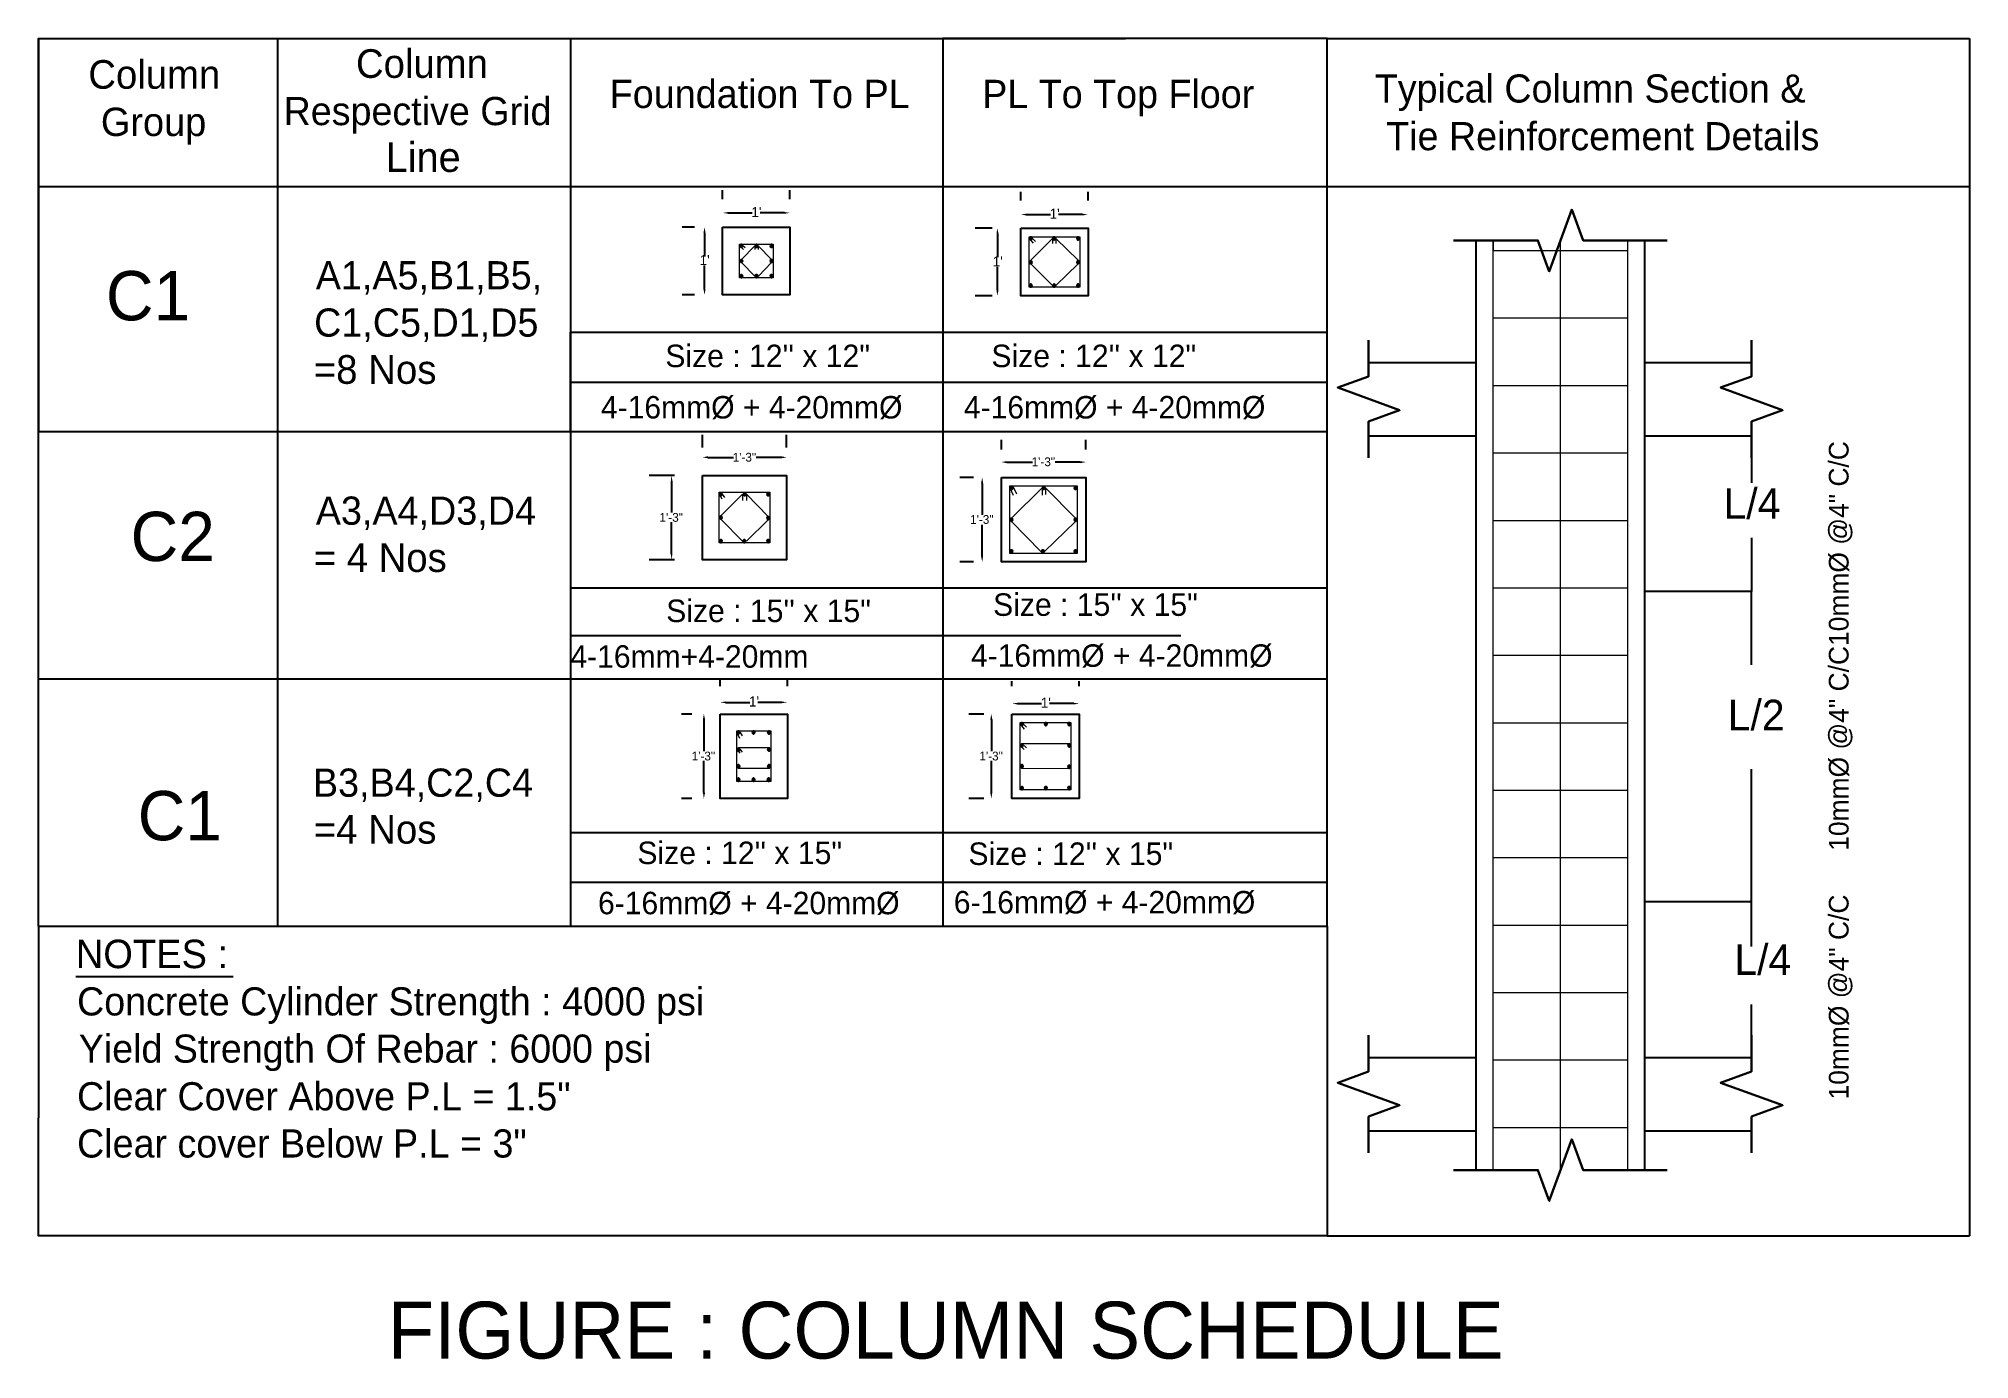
# Model space of a CAD drawing. Header units: millimetres. Extents: x 6 to 201, y 81 to 215.
import ezdxf

# ---------------------------------------------------------------- set-up
doc = ezdxf.new("R2010")
doc.units = ezdxf.units.MM
doc.header["$MEASUREMENT"] = 0
doc.layers.get('0').update_dxf_attribs({"linetype": 'CONTINUOUS'})
doc.styles.add('CIDFont+F1$001H0', font='')
doc.styles.add('CIDFont+F2$001H0', font='')
doc.styles.get('CIDFont+F1$001H0').set_extended_font_data('CIDFont+F1')
doc.styles.get('CIDFont+F2$001H0').set_extended_font_data('CIDFont+F2')

msp = doc.modelspace()

# ---------------------------------------------------------------- texts
at = {"color": 7, "true_color": 0x000007}
for s, height, style, p in [('Column', 2.899, 'CIDFont+F1$001H0', (37.68, 211.12)), ('Column', 2.899, 'CIDFont+F1$001H0', (10.58, 210.02)), ('Typical Column Section &', 2.8478, 'CIDFont+F1$001H0', (140.84, 208.62)), ('Respective Grid', 2.851, 'CIDFont+F1$001H0', (30.35, 206.33)), ('Foundation To PL', 2.8571, 'CIDFont+F1$001H0', (63.37, 208.07)), ('PL To Top Floor', 2.8504, 'CIDFont+F1$001H0', (101.09, 208.07)), ('Group', 2.871, 'CIDFont+F1$001H0', (11.85, 205.23)), (' Tie Reinforcement Details', 2.8515, 'CIDFont+F1$001H0', (140.93, 203.79)), ('Line', 3.008, 'CIDFont+F1$001H0', (40.68, 201.59)), ("1'", 1.021, 'CIDFont+F1$001H0', (77.72, 197.02)), ("1'", 1.021, 'CIDFont+F1$001H0', (107.91, 196.85)), ('C1', 4.993, 'CIDFont+F1$001H0', (12.36, 186.56)), ('A1,A5,B1,B5,', 2.8549, 'CIDFont+F1$001H0', (33.61, 189.7)), ("1'", 1.021, 'CIDFont+F1$001H0', (72.47, 192.15)), ("1'", 1.021, 'CIDFont+F1$001H0', (102.15, 192.02)), ('C1,C5,D1,D5', 2.8564, 'CIDFont+F1$001H0', (33.44, 184.91)), ('Size : 12\'\' x 12"', 2.2809, 'CIDFont+F1$001H0', (69, 181.82)), ('Size : 12\'\' x 12"', 2.2809, 'CIDFont+F1$001H0', (102.02, 181.82)), ('=8 Nos', 2.908, 'CIDFont+F1$001H0', (33.4, 180.13)), ('4-16mmØ + 4-20mmØ', 2.2763, 'CIDFont+F1$001H0', (62.48, 176.62)), ('4-16mmØ + 4-20mmØ', 2.2763, 'CIDFont+F1$001H0', (99.23, 176.62)), ('1\'-3"', 0.891, 'CIDFont+F1$001H0', (75.82, 172.25)), ('1\'-3"', 0.891, 'CIDFont+F1$001H0', (106.09, 171.79)), ('A3,A4,D3,D4', 2.8566, 'CIDFont+F1$001H0', (33.61, 165.86)), ('L/4', 3.097, 'CIDFont+F1$001H0', (176.15, 166.46)), ('C2', 4.993, 'CIDFont+F1$001H0', (14.86, 162.18)), ('1\'-3"', 0.891, 'CIDFont+F1$001H0', (68.41, 166.16)), ('1\'-3"', 0.891, 'CIDFont+F1$001H0', (99.86, 165.95)), ('= 4 Nos', 2.899, 'CIDFont+F1$001H0', (33.4, 161.08)), ('Size : 15\'\' x 15"', 2.2809, 'CIDFont+F1$001H0', (69.09, 156)), ('Size : 15\'\' x 15"', 2.2809, 'CIDFont+F1$001H0', (102.19, 156.63)), ('4-16mm+4-20mm', 2.2763, 'CIDFont+F1$001H0', (59.39, 151.38)), ('4-16mmØ + 4-20mmØ', 2.2763, 'CIDFont+F1$001H0', (99.95, 151.47)), ("1'", 1.021, 'CIDFont+F1$001H0', (77.47, 147.45)), ("1'", 1.021, 'CIDFont+F1$001H0', (107.02, 147.32)), ('L/2', 3.097, 'CIDFont+F1$001H0', (176.57, 145.04)), ('1\'-3"', 0.891, 'CIDFont+F1$001H0', (71.67, 141.99)), ('1\'-3"', 0.891, 'CIDFont+F1$001H0', (100.8, 141.99)), ('B3,B4,C2,C4', 2.8559, 'CIDFont+F1$001H0', (33.32, 138.31)), ('C1', 4.993, 'CIDFont+F1$001H0', (15.58, 133.9)), ('=4 Nos', 2.908, 'CIDFont+F1$001H0', (33.4, 133.56)), ('Size : 12\'\' x 15"', 2.2809, 'CIDFont+F1$001H0', (66.17, 131.49)), ('Size : 12\'\' x 15"', 2.2809, 'CIDFont+F1$001H0', (99.69, 131.4)), ('6-16mmØ + 4-20mmØ', 2.2763, 'CIDFont+F1$001H0', (62.19, 126.41)), ('6-16mmØ + 4-20mmØ', 2.2763, 'CIDFont+F1$001H0', (98.21, 126.49)), ('NOTES :', 2.883, 'CIDFont+F1$001H0', (9.31, 120.95)), ('L/4', 3.097, 'CIDFont+F1$001H0', (177.25, 120.27)), ('Concrete Cylinder Strength : 4000 psi', 2.8477, 'CIDFont+F1$001H0', (9.44, 116.16)), ('Yield Strength Of Rebar : 6000 psi', 2.8472, 'CIDFont+F1$001H0', (9.61, 111.38)), ('Clear Cover Above P.L = 1.5"', 2.85, 'CIDFont+F1$001H0', (9.44, 106.55)), ('Clear cover Below P.L = 3"', 2.8507, 'CIDFont+F1$001H0', (9.44, 101.77)), ('FIGURE : COLUMN SCHEDULE', 5.7606, 'CIDFont+F2$001H0', (40.89, 81.41))]:
    msp.add_text(s, height=height, dxfattribs=dict(at, style=style)).set_placement(p)
at = {"color": 7, "true_color": 0x000007, "style": 'CIDFont+F1$001H0'}
for s, height, p in [('10mmØ @4" C/C10mmØ @4" C/C', 1.999, (188.81, 132.84)), ('10mmØ @4" C/C', 2.0001, (188.81, 107.65))]:
    msp.add_text(s, height=height, rotation=90, dxfattribs=at).set_placement(p)

# ---------------------------------------------------------------- hatches: boundary and pattern name
at = {"true_color": 0x000007}
for points in [[(75.35, 197.53), (75.35, 197.36), (74.8, 197.44)], [(81.07, 197.53), (81.07, 197.36), (81.62, 197.44)], [(72.86, 195.41), (73.07, 195.41), (72.98, 196)], [(102.53, 195.33), (102.74, 195.33), (102.62, 195.88)], [(105.54, 197.36), (105.54, 197.19), (104.99, 197.27)], [(111.25, 197.36), (111.25, 197.19), (111.8, 197.27)], [(72.86, 189.74), (73.07, 189.74), (72.98, 189.15)], [(102.53, 189.61), (102.74, 189.61), (102.62, 189.06)], [(73.32, 172.8), (73.32, 172.59), (72.77, 172.68)], [(80.73, 172.8), (80.73, 172.59), (81.28, 172.68)], [(103.59, 172.3), (103.59, 172.09), (103.04, 172.21)], [(111, 172.3), (111, 172.09), (111.59, 172.21)], [(69.55, 170.26), (69.72, 170.26), (69.64, 170.86)], [(100.97, 170.05), (101.18, 170.05), (101.09, 170.65)], [(69.55, 162.9), (69.72, 162.9), (69.64, 162.31)], [(100.97, 162.69), (101.18, 162.69), (101.09, 162.09)], [(72.81, 146.13), (73.03, 146.13), (72.9, 146.69)], [(75.1, 147.96), (75.1, 147.79), (74.55, 147.87)], [(80.81, 147.96), (80.81, 147.79), (81.36, 147.87)], [(101.9, 146.13), (102.11, 146.13), (102.02, 146.69)], [(104.65, 147.83), (104.65, 147.66), (104.1, 147.74)], [(110.36, 147.83), (110.36, 147.66), (110.91, 147.74)], [(72.81, 138.73), (73.03, 138.73), (72.9, 138.13)], [(101.9, 138.73), (102.11, 138.73), (102.02, 138.13)]]:
    msp.add_hatch(color=7, dxfattribs=at).paths.add_polyline_path(points)
at = {"true_color": 0xed1f24}
for points in [[(76.54, 194.18), (76.88, 194.14), (76.5, 194.14)], [(76.5, 194.14), (76.88, 194.1), (76.5, 194.1)], [(76.5, 194.14), (76.88, 194.14), (76.88, 194.1)], [(76.5, 194.1), (76.88, 194.06), (76.5, 194.06)], [(76.5, 194.1), (76.88, 194.1), (76.88, 194.06)], [(76.5, 194.06), (76.83, 194.01), (76.54, 194.01)], [(76.5, 194.06), (76.88, 194.06), (76.83, 194.01)], [(76.54, 194.23), (76.83, 194.18), (76.54, 194.18)], [(76.54, 194.23), (76.83, 194.23), (76.83, 194.18)], [(76.54, 194.18), (76.83, 194.18), (76.88, 194.14)], [(76.54, 194.01), (76.83, 193.97), (76.54, 193.97)], [(76.54, 194.01), (76.83, 194.01), (76.83, 193.97)], [(76.62, 194.27), (76.79, 194.23), (76.58, 194.23)], [(76.58, 193.97), (76.75, 193.93), (76.62, 193.93)], [(76.58, 193.97), (76.79, 193.97), (76.75, 193.93)], [(76.62, 194.27), (76.75, 194.27), (76.79, 194.23)], [(78.11, 194.23), (78.36, 194.18), (78.06, 194.18)], [(78.06, 194.18), (78.4, 194.14), (78.06, 194.14)], [(78.06, 194.18), (78.4, 194.18), (78.4, 194.14)], [(78.06, 194.14), (78.4, 194.1), (78.06, 194.1)], [(78.06, 194.14), (78.4, 194.14), (78.4, 194.1)], [(78.06, 194.1), (78.4, 194.06), (78.06, 194.06)], [(78.06, 194.1), (78.4, 194.1), (78.4, 194.06)], [(78.06, 194.06), (78.4, 194.01), (78.06, 194.01)], [(78.06, 194.06), (78.4, 194.06), (78.4, 194.01)], [(78.06, 194.01), (78.36, 193.97), (78.11, 193.97)], [(78.06, 194.01), (78.36, 194.01), (78.36, 193.97)], [(78.15, 194.27), (78.32, 194.23), (78.11, 194.23)], [(78.11, 194.23), (78.36, 194.23), (78.36, 194.18)], [(78.11, 193.97), (78.32, 193.93), (78.15, 193.93)], [(78.11, 193.97), (78.32, 193.97), (78.32, 193.93)], [(78.15, 194.27), (78.32, 194.27), (78.32, 194.23)], [(79.63, 194.23), (79.88, 194.18), (79.59, 194.18)], [(79.59, 194.18), (79.93, 194.14), (79.59, 194.14)], [(79.59, 194.18), (79.93, 194.18), (79.93, 194.14)], [(79.59, 194.14), (79.93, 194.1), (79.59, 194.1)], [(79.59, 194.14), (79.93, 194.14), (79.93, 194.1)], [(79.59, 194.1), (79.93, 194.06), (79.59, 194.06)], [(79.59, 194.1), (79.93, 194.1), (79.93, 194.06)], [(79.59, 194.06), (79.93, 194.01), (79.59, 194.01)], [(79.59, 194.06), (79.93, 194.06), (79.93, 194.01)], [(79.59, 194.01), (79.88, 193.97), (79.63, 193.97)], [(79.59, 194.01), (79.88, 194.01), (79.88, 193.97)], [(79.67, 194.27), (79.84, 194.23), (79.63, 194.23)], [(79.63, 194.23), (79.88, 194.23), (79.88, 194.18)], [(79.63, 193.97), (79.84, 193.93), (79.67, 193.93)], [(79.63, 193.97), (79.84, 193.97), (79.84, 193.93)], [(79.67, 194.27), (79.84, 194.27), (79.84, 194.23)], [(105.83, 194.95), (106.17, 194.9), (105.83, 194.9)], [(105.83, 194.95), (106.17, 194.95), (106.17, 194.9)], [(105.83, 194.9), (106.17, 194.86), (105.83, 194.86)], [(105.83, 194.9), (106.17, 194.9), (106.17, 194.86)], [(105.83, 194.86), (106.17, 194.82), (105.83, 194.82)], [(105.83, 194.86), (106.17, 194.86), (106.17, 194.82)], [(105.83, 194.82), (106.17, 194.78), (105.83, 194.78)], [(105.83, 194.82), (106.17, 194.82), (106.17, 194.78)], [(105.83, 194.78), (106.17, 194.73), (105.83, 194.73)], [(105.83, 194.78), (106.17, 194.78), (106.17, 194.73)], [(105.88, 194.99), (106.13, 194.95), (105.88, 194.95)], [(105.88, 194.99), (106.13, 194.99), (106.13, 194.95)], [(105.88, 194.73), (106.13, 194.69), (105.88, 194.69)], [(105.88, 194.73), (106.13, 194.73), (106.13, 194.69)], [(105.96, 195.03), (106.09, 194.99), (105.92, 194.99)], [(105.96, 195.03), (106.04, 195.03), (106.09, 194.99)], [(105.96, 194.69), (106, 194.65)], [(105.96, 194.69), (106.04, 194.69), (106, 194.65)], [(108.25, 194.95), (108.54, 194.9), (108.2, 194.9)], [(108.2, 194.9), (108.54, 194.86), (108.2, 194.86)], [(108.2, 194.9), (108.54, 194.9), (108.54, 194.86)], [(108.2, 194.86), (108.54, 194.82), (108.2, 194.82)], [(108.2, 194.86), (108.54, 194.86), (108.54, 194.82)], [(108.2, 194.82), (108.54, 194.78), (108.2, 194.78)], [(108.2, 194.82), (108.54, 194.82), (108.54, 194.78)], [(108.2, 194.78), (108.54, 194.73), (108.25, 194.73)], [(108.2, 194.78), (108.54, 194.78), (108.54, 194.73)], [(108.29, 194.99), (108.5, 194.95), (108.25, 194.95)], [(108.25, 194.95), (108.54, 194.95), (108.54, 194.9)], [(108.25, 194.73), (108.5, 194.69), (108.29, 194.69)], [(108.25, 194.73), (108.5, 194.73), (108.5, 194.69)], [(108.33, 195.03), (108.46, 194.99), (108.29, 194.99)], [(108.29, 194.99), (108.5, 194.99), (108.5, 194.95)], [(108.33, 195.03), (108.42, 195.03), (108.46, 194.99)], [(108.33, 194.69), (108.42, 194.65), (108.37, 194.65)], [(108.33, 194.69), (108.42, 194.69), (108.42, 194.65)], [(110.62, 194.9), (110.96, 194.86), (110.57, 194.86)], [(110.57, 194.86), (110.96, 194.82), (110.57, 194.82)], [(110.57, 194.86), (110.96, 194.86), (110.96, 194.82)], [(110.57, 194.82), (110.96, 194.78), (110.62, 194.78)], [(110.57, 194.82), (110.96, 194.82), (110.96, 194.78)], [(110.66, 194.99), (110.91, 194.95), (110.62, 194.95)], [(110.62, 194.95), (110.96, 194.9), (110.62, 194.9)], [(110.62, 194.95), (110.91, 194.95), (110.96, 194.9)], [(110.62, 194.9), (110.96, 194.9), (110.96, 194.86)], [(110.62, 194.78), (110.91, 194.73), (110.62, 194.73)], [(110.62, 194.78), (110.96, 194.78), (110.91, 194.73)], [(110.62, 194.73), (110.87, 194.69), (110.66, 194.69)], [(110.62, 194.73), (110.91, 194.73), (110.87, 194.69)], [(110.66, 194.99), (110.87, 194.99), (110.91, 194.95)], [(110.7, 195.03), (110.83, 194.99), (110.7, 194.99)], [(110.7, 195.03), (110.83, 195.03), (110.83, 194.99)], [(110.7, 194.69), (110.79, 194.65), (110.74, 194.65)], [(110.7, 194.69), (110.83, 194.69), (110.79, 194.65)], [(76.5, 192.62), (76.88, 192.57), (76.5, 192.57)], [(76.5, 192.62), (76.88, 192.62), (76.88, 192.57)], [(76.5, 192.57), (76.88, 192.53), (76.5, 192.53)], [(76.5, 192.57), (76.88, 192.57), (76.88, 192.53)], [(76.5, 192.53), (76.83, 192.49), (76.54, 192.49)], [(76.5, 192.53), (76.88, 192.53), (76.83, 192.49)], [(76.54, 192.7), (76.83, 192.66), (76.54, 192.66)], [(76.54, 192.7), (76.83, 192.7), (76.83, 192.66)], [(76.54, 192.66), (76.83, 192.62), (76.54, 192.62)], [(76.54, 192.66), (76.83, 192.66), (76.83, 192.62)], [(76.54, 192.49), (76.83, 192.45), (76.54, 192.45)], [(76.54, 192.49), (76.83, 192.49), (76.83, 192.45)], [(76.62, 192.74), (76.79, 192.7), (76.58, 192.7)], [(76.58, 192.45), (76.75, 192.41), (76.62, 192.41)], [(76.58, 192.45), (76.79, 192.45), (76.75, 192.41)], [(76.62, 192.74), (76.75, 192.74), (76.79, 192.7)], [(79.63, 192.7), (79.88, 192.66), (79.59, 192.66)], [(79.59, 192.66), (79.93, 192.62), (79.59, 192.62)], [(79.59, 192.66), (79.93, 192.66), (79.93, 192.62)], [(79.59, 192.62), (79.93, 192.57), (79.59, 192.57)], [(79.59, 192.62), (79.93, 192.62), (79.93, 192.57)], [(79.59, 192.57), (79.93, 192.53), (79.59, 192.53)], [(79.59, 192.57), (79.93, 192.57), (79.93, 192.53)], [(79.59, 192.53), (79.88, 192.49), (79.59, 192.49)], [(79.59, 192.53), (79.93, 192.53), (79.88, 192.49)], [(79.59, 192.49), (79.88, 192.45), (79.63, 192.45)], [(79.59, 192.49), (79.88, 192.49), (79.88, 192.45)], [(79.63, 192.74), (79.88, 192.7), (79.63, 192.7)], [(79.63, 192.74), (79.84, 192.74), (79.88, 192.7)], [(79.63, 192.7), (79.88, 192.7), (79.88, 192.66)], [(79.63, 192.45), (79.84, 192.41), (79.67, 192.41)], [(79.63, 192.45), (79.84, 192.45), (79.84, 192.41)], [(105.83, 192.57), (106.17, 192.53), (105.83, 192.53)], [(105.83, 192.57), (106.17, 192.57), (106.17, 192.53)], [(105.83, 192.53), (106.17, 192.49), (105.83, 192.49)], [(105.83, 192.53), (106.17, 192.53), (106.17, 192.49)], [(105.83, 192.49), (106.17, 192.45), (105.83, 192.45)], [(105.83, 192.49), (106.17, 192.49), (106.17, 192.45)], [(105.83, 192.45), (106.17, 192.41), (105.83, 192.41)], [(105.83, 192.45), (106.17, 192.45), (106.17, 192.41)], [(105.83, 192.41), (106.17, 192.36), (105.83, 192.36)], [(105.83, 192.41), (106.17, 192.41), (106.17, 192.36)], [(105.88, 192.62), (106.13, 192.57), (105.88, 192.57)], [(105.88, 192.62), (106.13, 192.62), (106.13, 192.57)], [(105.88, 192.36), (106.13, 192.32), (105.88, 192.32)], [(105.88, 192.36), (106.13, 192.36), (106.13, 192.32)], [(105.92, 192.32), (106.04, 192.28), (105.96, 192.28)], [(105.92, 192.32), (106.09, 192.32), (106.04, 192.28)], [(106, 192.66), (106.04, 192.62), (105.96, 192.62)], [(106, 192.66), (106.04, 192.62)], [(110.62, 192.53), (110.96, 192.49), (110.57, 192.49)], [(110.57, 192.49), (110.96, 192.45), (110.57, 192.45)], [(110.57, 192.49), (110.96, 192.49), (110.96, 192.45)], [(110.57, 192.45), (110.96, 192.41), (110.62, 192.41)], [(110.57, 192.45), (110.96, 192.45), (110.96, 192.41)], [(110.66, 192.62), (110.91, 192.57), (110.62, 192.57)], [(110.62, 192.57), (110.96, 192.53), (110.62, 192.53)], [(110.62, 192.57), (110.91, 192.57), (110.96, 192.53)], [(110.62, 192.53), (110.96, 192.53), (110.96, 192.49)], [(110.62, 192.41), (110.91, 192.36), (110.62, 192.36)], [(110.62, 192.41), (110.96, 192.41), (110.91, 192.36)], [(110.62, 192.36), (110.87, 192.32), (110.66, 192.32)], [(110.62, 192.36), (110.91, 192.36), (110.87, 192.32)], [(110.66, 192.62), (110.87, 192.62), (110.91, 192.57)], [(110.74, 192.66), (110.83, 192.62), (110.7, 192.62)], [(110.7, 192.32), (110.83, 192.28), (110.7, 192.28)], [(110.7, 192.32), (110.83, 192.32), (110.83, 192.28)], [(110.74, 192.66), (110.79, 192.66), (110.83, 192.62)], [(76.54, 191.09), (76.88, 191.05), (76.5, 191.05)], [(76.5, 191.05), (76.88, 191.01), (76.5, 191.01)], [(76.5, 191.05), (76.88, 191.05), (76.88, 191.01)], [(76.5, 191.01), (76.83, 190.97), (76.54, 190.97)], [(76.5, 191.01), (76.88, 191.01), (76.83, 190.97)], [(76.54, 191.18), (76.83, 191.14), (76.54, 191.14)], [(76.54, 191.18), (76.83, 191.18), (76.83, 191.14)], [(76.54, 191.14), (76.83, 191.09), (76.54, 191.09)], [(76.54, 191.14), (76.83, 191.14), (76.83, 191.09)], [(76.54, 191.09), (76.83, 191.09), (76.88, 191.05)], [(76.54, 190.97), (76.83, 190.92), (76.54, 190.92)], [(76.54, 190.97), (76.83, 190.97), (76.83, 190.92)], [(76.54, 190.92), (76.79, 190.88), (76.58, 190.88)], [(76.54, 190.92), (76.83, 190.92), (76.79, 190.88)], [(76.62, 191.22), (76.75, 191.18), (76.62, 191.18)], [(76.62, 191.22), (76.75, 191.22), (76.75, 191.18)], [(78.11, 191.09), (78.44, 191.05), (78.06, 191.05)], [(78.06, 191.05), (78.44, 191.01), (78.06, 191.01)], [(78.06, 191.05), (78.44, 191.05), (78.44, 191.01)], [(78.06, 191.01), (78.4, 190.97), (78.11, 190.97)], [(78.06, 191.01), (78.44, 191.01), (78.4, 190.97)], [(78.11, 191.18), (78.4, 191.14), (78.11, 191.14)], [(78.11, 191.18), (78.4, 191.18), (78.4, 191.14)], [(78.11, 191.14), (78.4, 191.09), (78.11, 191.09)], [(78.11, 191.14), (78.4, 191.14), (78.4, 191.09)], [(78.11, 191.09), (78.4, 191.09), (78.44, 191.05)], [(78.11, 190.97), (78.4, 190.92), (78.11, 190.92)], [(78.11, 190.97), (78.4, 190.97), (78.4, 190.92)], [(78.11, 190.92), (78.36, 190.88), (78.15, 190.88)], [(78.11, 190.92), (78.4, 190.92), (78.36, 190.88)], [(78.19, 191.22), (78.32, 191.18), (78.19, 191.18)], [(78.19, 191.22), (78.32, 191.22), (78.32, 191.18)], [(79.63, 191.18), (79.88, 191.14), (79.59, 191.14)], [(79.59, 191.14), (79.93, 191.09), (79.59, 191.09)], [(79.59, 191.14), (79.88, 191.14), (79.93, 191.09)], [(79.59, 191.09), (79.93, 191.05), (79.59, 191.05)], [(79.59, 191.09), (79.93, 191.09), (79.93, 191.05)], [(79.59, 191.05), (79.93, 191.01), (79.59, 191.01)], [(79.59, 191.05), (79.93, 191.05), (79.93, 191.01)], [(79.59, 191.01), (79.93, 190.97), (79.59, 190.97)], [(79.59, 191.01), (79.93, 191.01), (79.93, 190.97)], [(79.59, 190.97), (79.88, 190.92), (79.59, 190.92)], [(79.59, 190.97), (79.93, 190.97), (79.88, 190.92)], [(79.63, 191.18), (79.88, 191.18), (79.88, 191.14)], [(79.63, 190.92), (79.84, 190.88), (79.63, 190.88)], [(79.63, 190.92), (79.88, 190.92), (79.84, 190.88)], [(79.71, 191.22), (79.84, 191.18), (79.67, 191.18)], [(79.71, 191.22), (79.8, 191.22), (79.84, 191.18)], [(105.88, 190.2), (106.17, 190.16), (105.83, 190.16)], [(105.83, 190.16), (106.17, 190.12), (105.83, 190.12)], [(105.83, 190.16), (106.17, 190.16), (106.17, 190.12)], [(105.83, 190.12), (106.17, 190.08), (105.83, 190.08)], [(105.83, 190.12), (106.17, 190.12), (106.17, 190.08)], [(105.83, 190.08), (106.17, 190.03), (105.83, 190.03)], [(105.83, 190.08), (106.17, 190.08), (106.17, 190.03)], [(105.83, 190.03), (106.17, 189.99), (105.83, 189.99)], [(105.83, 190.03), (106.17, 190.03), (106.17, 189.99)], [(105.83, 189.99), (106.13, 189.95), (105.88, 189.95)], [(105.83, 189.99), (106.17, 189.99), (106.13, 189.95)], [(105.92, 190.25), (106.13, 190.2), (105.88, 190.2)], [(105.88, 190.2), (106.13, 190.2), (106.17, 190.16)], [(105.88, 189.95), (106.09, 189.91), (105.92, 189.91)], [(105.88, 189.95), (106.13, 189.95), (106.09, 189.91)], [(105.92, 190.25), (106.09, 190.25), (106.13, 190.2)], [(108.2, 190.16), (108.54, 190.12), (108.2, 190.12)], [(108.2, 190.16), (108.54, 190.16), (108.54, 190.12)], [(108.2, 190.12), (108.54, 190.08), (108.2, 190.08)], [(108.2, 190.12), (108.54, 190.12), (108.54, 190.08)], [(108.2, 190.08), (108.54, 190.03), (108.2, 190.03)], [(108.2, 190.08), (108.54, 190.08), (108.54, 190.03)], [(108.2, 190.03), (108.54, 189.99), (108.25, 189.99)], [(108.2, 190.03), (108.54, 190.03), (108.54, 189.99)], [(108.25, 190.2), (108.54, 190.16), (108.25, 190.16)], [(108.25, 190.2), (108.5, 190.2), (108.54, 190.16)], [(108.25, 189.99), (108.5, 189.95), (108.25, 189.95)], [(108.25, 189.99), (108.54, 189.99), (108.5, 189.95)], [(108.29, 190.25), (108.5, 190.2), (108.29, 190.2)], [(108.29, 190.25), (108.46, 190.25), (108.5, 190.2)], [(108.29, 189.95), (108.46, 189.91), (108.29, 189.91)], [(108.29, 189.95), (108.5, 189.95), (108.46, 189.91)], [(110.62, 190.16), (110.96, 190.12), (110.57, 190.12)], [(110.57, 190.12), (110.96, 190.08), (110.57, 190.08)], [(110.57, 190.12), (110.96, 190.12), (110.96, 190.08)], [(110.57, 190.08), (110.96, 190.03), (110.57, 190.03)], [(110.57, 190.08), (110.96, 190.08), (110.96, 190.03)], [(110.62, 190.2), (110.91, 190.16), (110.62, 190.16)], [(110.62, 190.2), (110.91, 190.2), (110.91, 190.16)], [(110.62, 190.16), (110.96, 190.16), (110.96, 190.12)], [(110.62, 190.03), (110.91, 189.99), (110.62, 189.99)], [(110.62, 190.03), (110.96, 190.03), (110.91, 189.99)], [(110.62, 189.99), (110.91, 189.95), (110.62, 189.95)], [(110.62, 189.99), (110.91, 189.99), (110.91, 189.95)], [(110.7, 190.25), (110.87, 190.2), (110.66, 190.2)], [(110.66, 189.95), (110.83, 189.91), (110.7, 189.91)], [(110.66, 189.95), (110.87, 189.95), (110.83, 189.91)], [(110.7, 190.25), (110.83, 190.25), (110.87, 190.2)], [(74.51, 169.08), (74.8, 169.04), (74.46, 169.04)], [(74.46, 169.04), (74.8, 168.99), (74.46, 168.99)], [(74.46, 169.04), (74.8, 169.04), (74.8, 168.99)], [(74.46, 168.99), (74.8, 168.95), (74.46, 168.95)], [(74.46, 168.99), (74.8, 168.99), (74.8, 168.95)], [(74.46, 168.95), (74.8, 168.91), (74.46, 168.91)], [(74.46, 168.95), (74.8, 168.95), (74.8, 168.91)], [(74.46, 168.91), (74.8, 168.87), (74.51, 168.87)], [(74.46, 168.91), (74.8, 168.91), (74.8, 168.87)], [(74.55, 169.12), (74.76, 169.08), (74.51, 169.08)], [(74.51, 169.08), (74.8, 169.08), (74.8, 169.04)], [(74.51, 168.87), (74.76, 168.83), (74.55, 168.83)], [(74.51, 168.87), (74.76, 168.87), (74.76, 168.83)], [(74.55, 169.12), (74.76, 169.12), (74.76, 169.08)], [(74.55, 168.83), (74.68, 168.78), (74.59, 168.78)], [(74.55, 168.83), (74.72, 168.83), (74.68, 168.78)], [(74.63, 169.16), (74.68, 169.12), (74.59, 169.12)], [(74.63, 169.16), (74.68, 169.16), (74.68, 169.12)], [(76.88, 169.04), (77.22, 168.99), (76.83, 168.99)], [(76.83, 168.99), (77.22, 168.95), (76.83, 168.95)], [(76.83, 168.99), (77.22, 168.99), (77.22, 168.95)], [(76.83, 168.95), (77.17, 168.91), (76.88, 168.91)], [(76.83, 168.95), (77.22, 168.95), (77.17, 168.91)], [(76.92, 169.12), (77.17, 169.08), (76.88, 169.08)], [(76.88, 169.08), (77.17, 169.04), (76.88, 169.04)], [(76.88, 169.08), (77.17, 169.08), (77.17, 169.04)], [(76.88, 169.04), (77.17, 169.04), (77.22, 168.99)], [(76.88, 168.91), (77.17, 168.87), (76.88, 168.87)], [(76.88, 168.91), (77.17, 168.91), (77.17, 168.87)], [(76.88, 168.87), (77.13, 168.83), (76.92, 168.83)], [(76.88, 168.87), (77.17, 168.87), (77.13, 168.83)], [(76.92, 169.12), (77.13, 169.12), (77.17, 169.08)], [(77, 169.16), (77.09, 169.12), (76.96, 169.12)], [(76.96, 168.83), (77.09, 168.78), (76.96, 168.78)], [(76.96, 168.83), (77.09, 168.83), (77.09, 168.78)], [(77, 169.16), (77.05, 169.16), (77.09, 169.12)], [(79.25, 169.08), (79.59, 169.04), (79.25, 169.04)], [(79.25, 169.08), (79.54, 169.08), (79.59, 169.04)], [(79.25, 169.04), (79.59, 168.99), (79.25, 168.99)], [(79.25, 169.04), (79.59, 169.04), (79.59, 168.99)], [(79.25, 168.99), (79.59, 168.95), (79.25, 168.95)], [(79.25, 168.99), (79.59, 168.99), (79.59, 168.95)], [(79.25, 168.95), (79.59, 168.91), (79.25, 168.91)], [(79.25, 168.95), (79.59, 168.95), (79.59, 168.91)], [(79.25, 168.91), (79.54, 168.87), (79.25, 168.87)], [(79.25, 168.91), (79.59, 168.91), (79.54, 168.87)], [(79.29, 169.12), (79.54, 169.08), (79.29, 169.08)], [(79.29, 169.12), (79.5, 169.12), (79.54, 169.08)], [(79.29, 168.87), (79.5, 168.83), (79.29, 168.83)], [(79.29, 168.87), (79.54, 168.87), (79.5, 168.83)], [(79.33, 168.83), (79.46, 168.78), (79.37, 168.78)], [(79.33, 168.83), (79.5, 168.83), (79.46, 168.78)], [(79.42, 169.16), (79.46, 169.12), (79.37, 169.12)], [(79.42, 169.16), (79.46, 169.12)], [(103.93, 169.71), (104.22, 169.67), (103.89, 169.67)], [(103.89, 169.67), (104.22, 169.63), (103.89, 169.63)], [(103.89, 169.67), (104.22, 169.67), (104.22, 169.63)], [(103.89, 169.63), (104.22, 169.59), (103.89, 169.59)], [(103.89, 169.63), (104.22, 169.63), (104.22, 169.59)], [(103.89, 169.59), (104.22, 169.55), (103.89, 169.55)], [(103.89, 169.59), (104.22, 169.59), (104.22, 169.55)], [(103.89, 169.55), (104.22, 169.5), (103.93, 169.5)], [(103.89, 169.55), (104.22, 169.55), (104.22, 169.5)], [(103.97, 169.76), (104.18, 169.71), (103.93, 169.71)], [(103.93, 169.71), (104.22, 169.71), (104.22, 169.67)], [(103.93, 169.5), (104.18, 169.46), (103.97, 169.46)], [(103.93, 169.5), (104.18, 169.5), (104.18, 169.46)], [(104.01, 169.8), (104.14, 169.76), (103.97, 169.76)], [(103.97, 169.76), (104.18, 169.76), (104.18, 169.71)], [(103.97, 169.46), (104.1, 169.42), (104.01, 169.42)], [(103.97, 169.46), (104.14, 169.46), (104.1, 169.42)], [(104.01, 169.8), (104.1, 169.8), (104.14, 169.76)], [(107.19, 169.71), (107.48, 169.67), (107.15, 169.67)], [(107.15, 169.67), (107.48, 169.63), (107.15, 169.63)], [(107.15, 169.67), (107.48, 169.67), (107.48, 169.63)], [(107.15, 169.63), (107.48, 169.59), (107.15, 169.59)], [(107.15, 169.63), (107.48, 169.63), (107.48, 169.59)], [(107.15, 169.59), (107.48, 169.55), (107.15, 169.55)], [(107.15, 169.59), (107.48, 169.59), (107.48, 169.55)], [(107.15, 169.55), (107.48, 169.5), (107.19, 169.5)], [(107.15, 169.55), (107.48, 169.55), (107.48, 169.5)], [(107.23, 169.76), (107.44, 169.71), (107.19, 169.71)], [(107.19, 169.71), (107.48, 169.71), (107.48, 169.67)], [(107.19, 169.5), (107.44, 169.46), (107.23, 169.46)], [(107.19, 169.5), (107.44, 169.5), (107.44, 169.46)], [(107.27, 169.8), (107.4, 169.76), (107.23, 169.76)], [(107.23, 169.76), (107.44, 169.76), (107.44, 169.71)], [(107.23, 169.46), (107.36, 169.42), (107.27, 169.42)], [(107.23, 169.46), (107.4, 169.46), (107.36, 169.42)], [(107.27, 169.8), (107.36, 169.8), (107.4, 169.76)], [(110.41, 169.71), (110.7, 169.67), (110.36, 169.67)], [(110.36, 169.67), (110.7, 169.63), (110.36, 169.63)], [(110.36, 169.67), (110.7, 169.67), (110.7, 169.63)], [(110.36, 169.63), (110.7, 169.59), (110.36, 169.59)], [(110.36, 169.63), (110.7, 169.63), (110.7, 169.59)], [(110.36, 169.59), (110.7, 169.55), (110.36, 169.55)], [(110.36, 169.59), (110.7, 169.59), (110.7, 169.55)], [(110.36, 169.55), (110.7, 169.5), (110.41, 169.5)], [(110.36, 169.55), (110.7, 169.55), (110.7, 169.5)], [(110.45, 169.76), (110.66, 169.71), (110.41, 169.71)], [(110.41, 169.71), (110.7, 169.71), (110.7, 169.67)], [(110.41, 169.5), (110.66, 169.46), (110.45, 169.46)], [(110.41, 169.5), (110.66, 169.5), (110.66, 169.46)], [(110.49, 169.8), (110.62, 169.76), (110.45, 169.76)], [(110.45, 169.76), (110.66, 169.76), (110.66, 169.71)], [(110.45, 169.46), (110.57, 169.42), (110.49, 169.42)], [(110.45, 169.46), (110.62, 169.46), (110.57, 169.42)], [(110.49, 169.8), (110.57, 169.8), (110.62, 169.76)], [(74.46, 166.67), (74.8, 166.62), (74.46, 166.62)], [(74.46, 166.67), (74.8, 166.67), (74.8, 166.62)], [(74.46, 166.62), (74.8, 166.58), (74.46, 166.58)], [(74.46, 166.62), (74.8, 166.62), (74.8, 166.58)], [(74.46, 166.58), (74.8, 166.54), (74.46, 166.54)], [(74.46, 166.58), (74.8, 166.58), (74.8, 166.54)], [(74.46, 166.54), (74.8, 166.5), (74.51, 166.5)], [(74.46, 166.54), (74.8, 166.54), (74.8, 166.5)], [(74.55, 166.75), (74.76, 166.71), (74.51, 166.71)], [(74.51, 166.71), (74.8, 166.67), (74.51, 166.67)], [(74.51, 166.71), (74.76, 166.71), (74.8, 166.67)], [(74.51, 166.5), (74.76, 166.45), (74.51, 166.45)], [(74.51, 166.5), (74.8, 166.5), (74.76, 166.45)], [(74.55, 166.75), (74.76, 166.75), (74.76, 166.71)], [(74.55, 166.45), (74.72, 166.41), (74.55, 166.41)], [(74.55, 166.45), (74.76, 166.45), (74.72, 166.41)], [(79.29, 166.67), (79.54, 166.62), (79.25, 166.62)], [(79.25, 166.62), (79.59, 166.58), (79.25, 166.58)], [(79.25, 166.62), (79.59, 166.62), (79.59, 166.58)], [(79.25, 166.58), (79.59, 166.54), (79.25, 166.54)], [(79.25, 166.58), (79.59, 166.58), (79.59, 166.54)], [(79.25, 166.54), (79.59, 166.5), (79.25, 166.5)], [(79.25, 166.54), (79.59, 166.54), (79.59, 166.5)], [(79.25, 166.5), (79.54, 166.45), (79.25, 166.45)], [(79.25, 166.5), (79.59, 166.5), (79.54, 166.45)], [(79.25, 166.45), (79.54, 166.41), (79.29, 166.41)], [(79.25, 166.45), (79.54, 166.45), (79.54, 166.41)], [(79.33, 166.71), (79.5, 166.67), (79.29, 166.67)], [(79.29, 166.67), (79.54, 166.67), (79.54, 166.62)], [(79.29, 166.41), (79.5, 166.37), (79.33, 166.37)], [(79.29, 166.41), (79.5, 166.41), (79.5, 166.37)], [(79.33, 166.71), (79.5, 166.71), (79.5, 166.67)], [(103.89, 166.45), (104.22, 166.41), (103.89, 166.41)], [(103.89, 166.45), (104.22, 166.45), (104.22, 166.41)], [(103.89, 166.41), (104.22, 166.37), (103.89, 166.37)], [(103.89, 166.41), (104.22, 166.41), (104.22, 166.37)], [(103.89, 166.37), (104.22, 166.33), (103.89, 166.33)], [(103.89, 166.37), (104.22, 166.37), (104.22, 166.33)], [(103.89, 166.33), (104.22, 166.29), (103.89, 166.29)], [(103.89, 166.33), (104.22, 166.33), (104.22, 166.29)], [(103.93, 166.5), (104.22, 166.45), (103.93, 166.45)], [(103.93, 166.5), (104.18, 166.5), (104.22, 166.45)], [(103.93, 166.29), (104.18, 166.24), (103.93, 166.24)], [(103.93, 166.29), (104.22, 166.29), (104.18, 166.24)], [(103.97, 166.54), (104.18, 166.5), (103.97, 166.5)], [(103.97, 166.54), (104.14, 166.54), (104.18, 166.5)], [(103.97, 166.24), (104.14, 166.2), (103.97, 166.2)], [(103.97, 166.24), (104.18, 166.24), (104.14, 166.2)], [(110.36, 166.45), (110.7, 166.41), (110.36, 166.41)], [(110.36, 166.45), (110.7, 166.45), (110.7, 166.41)], [(110.36, 166.41), (110.7, 166.37), (110.36, 166.37)], [(110.36, 166.41), (110.7, 166.41), (110.7, 166.37)], [(110.36, 166.37), (110.7, 166.33), (110.36, 166.33)], [(110.36, 166.37), (110.7, 166.37), (110.7, 166.33)], [(110.36, 166.33), (110.7, 166.29), (110.36, 166.29)], [(110.36, 166.33), (110.7, 166.33), (110.7, 166.29)], [(110.41, 166.5), (110.7, 166.45), (110.41, 166.45)], [(110.41, 166.5), (110.66, 166.5), (110.7, 166.45)], [(110.41, 166.29), (110.66, 166.24), (110.41, 166.24)], [(110.41, 166.29), (110.7, 166.29), (110.66, 166.24)], [(110.45, 166.54), (110.66, 166.5), (110.45, 166.5)], [(110.45, 166.54), (110.62, 166.54), (110.66, 166.5)], [(110.45, 166.24), (110.62, 166.2), (110.45, 166.2)], [(110.45, 166.24), (110.66, 166.24), (110.62, 166.2)], [(74.51, 164.3), (74.8, 164.25), (74.46, 164.25)], [(74.46, 164.25), (74.8, 164.21), (74.46, 164.21)], [(74.46, 164.25), (74.8, 164.25), (74.8, 164.21)], [(74.51, 164.34), (74.8, 164.3), (74.51, 164.3)], [(74.51, 164.34), (74.76, 164.34), (74.8, 164.3)], [(74.51, 164.3), (74.8, 164.3), (74.8, 164.25)], [(74.55, 164.38), (74.76, 164.34), (74.55, 164.34)], [(74.55, 164.38), (74.72, 164.38), (74.76, 164.34)], [(76.83, 164.25), (77.22, 164.21), (76.83, 164.21)], [(76.83, 164.25), (77.22, 164.25), (77.22, 164.21)], [(76.88, 164.34), (77.17, 164.3), (76.88, 164.3)], [(76.88, 164.34), (77.17, 164.34), (77.17, 164.3)], [(76.88, 164.3), (77.17, 164.25), (76.88, 164.25)], [(76.88, 164.3), (77.17, 164.3), (77.17, 164.25)], [(76.96, 164.38), (77.13, 164.34), (76.92, 164.34)], [(76.96, 164.38), (77.09, 164.38), (77.13, 164.34)], [(79.29, 164.34), (79.54, 164.3), (79.25, 164.3)], [(79.25, 164.3), (79.59, 164.25), (79.25, 164.25)], [(79.25, 164.3), (79.54, 164.3), (79.59, 164.25)], [(79.25, 164.25), (79.59, 164.21), (79.25, 164.21)], [(79.25, 164.25), (79.59, 164.25), (79.59, 164.21)], [(79.33, 164.38), (79.5, 164.34), (79.29, 164.34)], [(79.29, 164.34), (79.54, 164.34), (79.54, 164.3)], [(79.33, 164.38), (79.5, 164.38), (79.5, 164.34)], [(74.46, 164.21), (74.8, 164.17), (74.46, 164.17)], [(74.46, 164.21), (74.8, 164.21), (74.8, 164.17)], [(74.46, 164.17), (74.8, 164.13), (74.46, 164.13)], [(74.46, 164.17), (74.8, 164.17), (74.8, 164.13)], [(74.51, 164.13), (74.76, 164.08), (74.51, 164.08)], [(74.51, 164.13), (74.8, 164.13), (74.76, 164.08)], [(74.51, 164.08), (74.76, 164.04), (74.55, 164.04)], [(74.51, 164.08), (74.76, 164.08), (74.76, 164.04)], [(76.83, 164.21), (77.22, 164.17), (76.83, 164.17)], [(76.83, 164.21), (77.22, 164.21), (77.22, 164.17)], [(76.83, 164.17), (77.17, 164.13), (76.88, 164.13)], [(76.83, 164.17), (77.22, 164.17), (77.17, 164.13)], [(76.88, 164.13), (77.17, 164.08), (76.88, 164.08)], [(76.88, 164.13), (77.17, 164.13), (77.17, 164.08)], [(76.88, 164.08), (77.13, 164.04), (76.92, 164.04)], [(76.88, 164.08), (77.17, 164.08), (77.13, 164.04)], [(79.25, 164.21), (79.59, 164.17), (79.25, 164.17)], [(79.25, 164.21), (79.59, 164.21), (79.59, 164.17)], [(79.25, 164.17), (79.59, 164.13), (79.25, 164.13)], [(79.25, 164.17), (79.59, 164.17), (79.59, 164.13)], [(79.25, 164.13), (79.54, 164.08), (79.29, 164.08)], [(79.25, 164.13), (79.54, 164.13), (79.54, 164.08)], [(79.29, 164.08), (79.5, 164.04), (79.29, 164.04)], [(79.29, 164.08), (79.54, 164.08), (79.5, 164.04)], [(103.93, 163.24), (104.22, 163.2), (103.89, 163.2)], [(103.89, 163.2), (104.22, 163.15), (103.89, 163.15)], [(103.89, 163.2), (104.22, 163.2), (104.22, 163.15)], [(103.89, 163.15), (104.22, 163.11), (103.89, 163.11)], [(103.89, 163.15), (104.22, 163.15), (104.22, 163.11)], [(103.89, 163.11), (104.22, 163.07), (103.89, 163.07)], [(103.89, 163.11), (104.22, 163.11), (104.22, 163.07)], [(103.89, 163.07), (104.22, 163.03), (103.93, 163.03)], [(103.89, 163.07), (104.22, 163.07), (104.22, 163.03)], [(103.97, 163.28), (104.18, 163.24), (103.93, 163.24)], [(103.93, 163.24), (104.22, 163.24), (104.22, 163.2)], [(103.93, 163.03), (104.18, 162.98), (103.97, 162.98)], [(103.93, 163.03), (104.18, 163.03), (104.18, 162.98)], [(104.01, 163.32), (104.14, 163.28), (103.97, 163.28)], [(103.97, 163.28), (104.18, 163.28), (104.18, 163.24)], [(103.97, 162.98), (104.1, 162.94), (104.01, 162.94)], [(103.97, 162.98), (104.14, 162.98), (104.1, 162.94)], [(104.01, 163.32), (104.1, 163.32), (104.14, 163.28)], [(107.06, 163.2), (107.4, 163.15), (107.02, 163.15)], [(107.02, 163.15), (107.4, 163.11), (107.02, 163.11)], [(107.02, 163.15), (107.4, 163.15), (107.4, 163.11)], [(107.02, 163.11), (107.4, 163.07), (107.06, 163.07)], [(107.02, 163.11), (107.4, 163.11), (107.4, 163.07)], [(107.1, 163.28), (107.36, 163.24), (107.06, 163.24)], [(107.06, 163.24), (107.4, 163.2), (107.06, 163.2)], [(107.06, 163.24), (107.36, 163.24), (107.4, 163.2)], [(107.06, 163.2), (107.4, 163.2), (107.4, 163.15)], [(107.06, 163.07), (107.36, 163.03), (107.06, 163.03)], [(107.06, 163.07), (107.4, 163.07), (107.36, 163.03)], [(107.06, 163.03), (107.32, 162.98), (107.1, 162.98)], [(107.06, 163.03), (107.36, 163.03), (107.32, 162.98)], [(107.1, 163.28), (107.32, 163.28), (107.36, 163.24)], [(107.15, 163.32), (107.27, 163.28), (107.15, 163.28)], [(107.15, 163.32), (107.27, 163.32), (107.27, 163.28)], [(107.15, 162.98), (107.27, 162.94), (107.15, 162.94)], [(107.15, 162.98), (107.27, 162.98), (107.27, 162.94)], [(110.41, 163.24), (110.7, 163.2), (110.36, 163.2)], [(110.36, 163.2), (110.7, 163.15), (110.36, 163.15)], [(110.36, 163.2), (110.7, 163.2), (110.7, 163.15)], [(110.36, 163.15), (110.7, 163.11), (110.36, 163.11)], [(110.36, 163.15), (110.7, 163.15), (110.7, 163.11)], [(110.36, 163.11), (110.7, 163.07), (110.36, 163.07)], [(110.36, 163.11), (110.7, 163.11), (110.7, 163.07)], [(110.36, 163.07), (110.7, 163.03), (110.41, 163.03)], [(110.36, 163.07), (110.7, 163.07), (110.7, 163.03)], [(110.45, 163.28), (110.66, 163.24), (110.41, 163.24)], [(110.41, 163.24), (110.7, 163.24), (110.7, 163.2)], [(110.41, 163.03), (110.66, 162.98), (110.45, 162.98)], [(110.41, 163.03), (110.66, 163.03), (110.66, 162.98)], [(110.49, 163.32), (110.62, 163.28), (110.45, 163.28)], [(110.45, 163.28), (110.66, 163.28), (110.66, 163.24)], [(110.45, 162.98), (110.57, 162.94), (110.49, 162.94)], [(110.45, 162.98), (110.62, 162.98), (110.57, 162.94)], [(110.49, 163.32), (110.57, 163.32), (110.62, 163.28)], [(76.28, 144.91), (76.58, 144.86), (76.24, 144.86)], [(76.24, 144.86), (76.58, 144.82), (76.24, 144.82)], [(76.24, 144.86), (76.58, 144.86), (76.58, 144.82)], [(76.24, 144.82), (76.58, 144.78), (76.24, 144.78)], [(76.24, 144.82), (76.58, 144.82), (76.58, 144.78)], [(76.24, 144.78), (76.58, 144.74), (76.24, 144.74)], [(76.24, 144.78), (76.58, 144.78), (76.58, 144.74)], [(76.24, 144.74), (76.58, 144.7), (76.28, 144.7)], [(76.24, 144.74), (76.58, 144.74), (76.58, 144.7)], [(76.33, 144.95), (76.54, 144.91), (76.28, 144.91)], [(76.28, 144.91), (76.58, 144.91), (76.58, 144.86)], [(76.28, 144.7), (76.54, 144.65), (76.33, 144.65)], [(76.28, 144.7), (76.54, 144.7), (76.54, 144.65)], [(76.37, 144.99), (76.5, 144.95), (76.33, 144.95)], [(76.33, 144.95), (76.54, 144.95), (76.54, 144.91)], [(76.37, 144.99), (76.45, 144.99), (76.5, 144.95)], [(77.81, 144.91), (78.11, 144.86), (77.77, 144.86)], [(77.77, 144.86), (78.11, 144.82), (77.77, 144.82)], [(77.77, 144.86), (78.11, 144.86), (78.11, 144.82)], [(77.77, 144.82), (78.11, 144.78), (77.77, 144.78)], [(77.77, 144.82), (78.15, 144.82), (78.11, 144.78)], [(77.77, 144.78), (78.11, 144.74), (77.77, 144.74)], [(77.77, 144.78), (78.11, 144.78), (78.11, 144.74)], [(77.77, 144.74), (78.11, 144.7), (77.81, 144.7)], [(77.77, 144.74), (78.11, 144.74), (78.11, 144.7)], [(77.85, 144.95), (78.06, 144.91), (77.81, 144.91)], [(77.81, 144.91), (78.11, 144.91), (78.11, 144.86)], [(77.81, 144.7), (78.06, 144.65), (77.85, 144.65)], [(77.81, 144.7), (78.06, 144.7), (78.06, 144.65)], [(77.89, 144.99), (78.02, 144.95), (77.85, 144.95)], [(77.85, 144.95), (78.06, 144.95), (78.06, 144.91)], [(77.89, 144.99), (78.02, 144.99), (78.02, 144.95)], [(79.33, 144.86), (79.67, 144.82), (79.29, 144.82)], [(79.29, 144.82), (79.67, 144.78), (79.29, 144.78)], [(79.29, 144.82), (79.67, 144.82), (79.67, 144.78)], [(79.29, 144.78), (79.63, 144.74), (79.33, 144.74)], [(79.29, 144.78), (79.67, 144.78), (79.63, 144.74)], [(79.37, 144.95), (79.63, 144.91), (79.33, 144.91)], [(79.33, 144.91), (79.63, 144.86), (79.33, 144.86)], [(79.33, 144.91), (79.63, 144.91), (79.63, 144.86)], [(79.33, 144.86), (79.63, 144.86), (79.67, 144.82)], [(79.33, 144.74), (79.63, 144.7), (79.33, 144.7)], [(79.33, 144.74), (79.63, 144.74), (79.63, 144.7)], [(79.33, 144.7), (79.59, 144.65), (79.37, 144.65)], [(79.33, 144.7), (79.63, 144.7), (79.59, 144.65)], [(79.37, 144.95), (79.59, 144.95), (79.63, 144.91)], [(79.42, 144.99), (79.54, 144.95), (79.42, 144.95)], [(79.42, 144.99), (79.54, 144.99), (79.54, 144.95)], [(104.99, 145.75), (105.28, 145.71), (104.94, 145.71)], [(104.94, 145.71), (105.33, 145.67), (104.94, 145.67)], [(104.94, 145.71), (105.28, 145.71), (105.33, 145.67)], [(104.94, 145.67), (105.28, 145.63), (104.94, 145.63)], [(104.94, 145.67), (105.33, 145.67), (105.28, 145.63)], [(104.94, 145.63), (105.28, 145.58), (104.94, 145.58)], [(104.94, 145.63), (105.28, 145.63), (105.28, 145.58)], [(104.99, 145.8), (105.28, 145.75), (104.99, 145.75)], [(104.99, 145.8), (105.24, 145.8), (105.28, 145.75)], [(104.99, 145.75), (105.28, 145.75), (105.28, 145.71)], [(104.99, 145.58), (105.24, 145.54), (104.99, 145.54)], [(104.99, 145.58), (105.28, 145.58), (105.24, 145.54)], [(104.99, 145.54), (105.24, 145.5), (105.03, 145.5)], [(104.99, 145.54), (105.24, 145.54), (105.24, 145.5)], [(105.03, 145.84), (105.24, 145.8), (105.03, 145.8)], [(105.03, 145.84), (105.2, 145.84), (105.24, 145.8)], [(107.4, 145.8), (107.65, 145.75), (107.36, 145.75)], [(107.36, 145.75), (107.7, 145.71), (107.36, 145.71)], [(107.36, 145.75), (107.65, 145.75), (107.7, 145.71)], [(107.36, 145.71), (107.7, 145.67), (107.36, 145.67)], [(107.36, 145.71), (107.7, 145.71), (107.7, 145.67)], [(107.36, 145.67), (107.7, 145.63), (107.36, 145.63)], [(107.36, 145.67), (107.7, 145.67), (107.7, 145.63)], [(107.36, 145.63), (107.7, 145.58), (107.36, 145.58)], [(107.36, 145.63), (107.7, 145.63), (107.7, 145.58)], [(107.36, 145.58), (107.65, 145.54), (107.4, 145.54)], [(107.36, 145.58), (107.65, 145.58), (107.65, 145.54)], [(107.44, 145.84), (107.61, 145.8), (107.4, 145.8)], [(107.4, 145.8), (107.65, 145.8), (107.65, 145.75)], [(107.4, 145.54), (107.61, 145.5), (107.4, 145.5)], [(107.4, 145.54), (107.65, 145.54), (107.61, 145.5)], [(107.44, 145.84), (107.61, 145.84), (107.61, 145.8)], [(109.77, 145.8), (110.02, 145.75), (109.73, 145.75)], [(109.73, 145.75), (110.07, 145.71), (109.73, 145.71)], [(109.73, 145.75), (110.02, 145.75), (110.07, 145.71)], [(109.73, 145.71), (110.07, 145.67), (109.73, 145.67)], [(109.73, 145.71), (110.07, 145.71), (110.07, 145.67)], [(109.73, 145.67), (110.07, 145.63), (109.73, 145.63)], [(109.73, 145.67), (110.07, 145.67), (110.07, 145.63)], [(109.73, 145.63), (110.07, 145.58), (109.73, 145.58)], [(109.73, 145.63), (110.07, 145.63), (110.07, 145.58)], [(109.73, 145.58), (110.02, 145.54), (109.77, 145.54)], [(109.73, 145.58), (110.02, 145.58), (110.02, 145.54)], [(109.81, 145.84), (109.98, 145.8), (109.77, 145.8)], [(109.77, 145.8), (110.02, 145.8), (110.02, 145.75)], [(109.77, 145.54), (109.98, 145.5), (109.77, 145.5)], [(109.77, 145.54), (110.02, 145.54), (109.98, 145.5)], [(109.81, 145.84), (109.98, 145.84), (109.98, 145.8)], [(76.28, 143.21), (76.58, 143.17), (76.24, 143.17)], [(76.24, 143.17), (76.58, 143.13), (76.24, 143.13)], [(76.24, 143.17), (76.58, 143.17), (76.58, 143.13)], [(76.24, 143.13), (76.58, 143.09), (76.24, 143.09)], [(76.24, 143.13), (76.58, 143.13), (76.58, 143.09)], [(76.24, 143.09), (76.58, 143.04), (76.24, 143.04)], [(76.24, 143.09), (76.58, 143.09), (76.58, 143.04)], [(76.24, 143.04), (76.58, 143), (76.28, 143)], [(76.24, 143.04), (76.58, 143.04), (76.58, 143)], [(76.33, 143.26), (76.54, 143.21), (76.28, 143.21)], [(76.28, 143.21), (76.58, 143.21), (76.58, 143.17)], [(76.28, 143), (76.54, 142.96), (76.28, 142.96)], [(76.28, 143), (76.58, 143), (76.54, 142.96)], [(76.33, 143.26), (76.54, 143.26), (76.54, 143.21)], [(76.33, 142.96), (76.45, 142.92), (76.37, 142.92)], [(76.33, 142.96), (76.5, 142.96), (76.45, 142.92)], [(76.37, 144.65), (76.45, 144.61), (76.41, 144.61)], [(76.37, 144.65), (76.45, 144.65), (76.45, 144.61)], [(77.89, 144.65), (77.98, 144.61), (77.94, 144.61)], [(77.89, 144.65), (78.02, 144.65), (77.98, 144.61)], [(79.33, 143.17), (79.67, 143.13), (79.29, 143.13)], [(79.29, 143.13), (79.67, 143.09), (79.29, 143.09)], [(79.29, 143.13), (79.67, 143.13), (79.67, 143.09)], [(79.29, 143.09), (79.63, 143.04), (79.33, 143.04)], [(79.29, 143.09), (79.67, 143.09), (79.63, 143.04)], [(79.37, 143.26), (79.63, 143.21), (79.33, 143.21)], [(79.33, 143.21), (79.63, 143.17), (79.33, 143.17)], [(79.33, 143.21), (79.63, 143.21), (79.63, 143.17)], [(79.33, 143.17), (79.63, 143.17), (79.67, 143.13)], [(79.33, 143.04), (79.63, 143), (79.33, 143)], [(79.33, 143.04), (79.63, 143.04), (79.63, 143)], [(79.33, 143), (79.63, 142.96), (79.33, 142.96)], [(79.33, 143), (79.63, 143), (79.63, 142.96)], [(79.37, 143.26), (79.59, 143.26), (79.63, 143.21)], [(79.42, 144.65), (79.5, 144.61), (79.46, 144.61)], [(79.42, 144.65), (79.54, 144.65), (79.5, 144.61)], [(79.42, 142.96), (79.54, 142.92), (79.42, 142.92)], [(79.42, 142.96), (79.54, 142.96), (79.54, 142.92)], [(104.99, 143.64), (105.28, 143.59), (104.94, 143.59)], [(104.94, 143.59), (105.28, 143.55), (104.94, 143.55)], [(104.94, 143.59), (105.28, 143.59), (105.28, 143.55)], [(104.94, 143.55), (105.33, 143.51), (104.94, 143.51)], [(104.94, 143.55), (105.28, 143.55), (105.33, 143.51)], [(104.94, 143.51), (105.28, 143.47), (104.94, 143.47)], [(104.94, 143.51), (105.28, 143.51), (105.28, 143.47)], [(104.94, 143.47), (105.28, 143.43), (104.99, 143.43)], [(104.94, 143.47), (105.28, 143.47), (105.28, 143.43)], [(105.03, 143.68), (105.24, 143.64), (104.99, 143.64)], [(104.99, 143.64), (105.28, 143.64), (105.28, 143.59)], [(104.99, 143.43), (105.24, 143.38), (105.03, 143.38)], [(104.99, 143.43), (105.24, 143.43), (105.24, 143.38)], [(105.03, 143.68), (105.24, 143.68), (105.24, 143.64)], [(105.03, 143.38), (105.16, 143.34), (105.07, 143.34)], [(105.03, 143.38), (105.2, 143.38), (105.16, 143.34)], [(105.11, 143.72), (105.16, 143.68), (105.07, 143.68)], [(105.11, 143.72), (105.16, 143.72), (105.16, 143.68)], [(109.73, 143.64), (110.07, 143.59), (109.73, 143.59)], [(109.73, 143.64), (110.07, 143.64), (110.07, 143.59)], [(109.73, 143.59), (110.07, 143.55), (109.73, 143.55)], [(109.73, 143.59), (110.07, 143.59), (110.07, 143.55)], [(109.73, 143.55), (110.07, 143.51), (109.73, 143.51)], [(109.73, 143.55), (110.07, 143.55), (110.07, 143.51)], [(109.73, 143.51), (110.07, 143.47), (109.73, 143.47)], [(109.73, 143.51), (110.07, 143.51), (110.07, 143.47)], [(109.73, 143.47), (110.07, 143.43), (109.73, 143.43)], [(109.73, 143.47), (110.07, 143.47), (110.07, 143.43)], [(109.77, 143.68), (110.02, 143.64), (109.77, 143.64)], [(109.77, 143.68), (109.98, 143.68), (110.02, 143.64)], [(109.77, 143.43), (109.98, 143.38), (109.77, 143.38)], [(109.77, 143.43), (110.02, 143.43), (109.98, 143.38)], [(109.81, 143.38), (109.94, 143.34), (109.85, 143.34)], [(109.81, 143.38), (109.98, 143.38), (109.94, 143.34)], [(109.9, 143.72), (109.94, 143.68), (109.85, 143.68)], [(109.9, 143.72), (109.94, 143.68)], [(76.28, 141.48), (76.58, 141.44), (76.24, 141.44)], [(76.24, 141.44), (76.58, 141.39), (76.24, 141.39)], [(76.24, 141.44), (76.58, 141.44), (76.58, 141.39)], [(76.24, 141.39), (76.58, 141.35), (76.24, 141.35)], [(76.24, 141.39), (76.58, 141.39), (76.58, 141.35)], [(76.24, 141.35), (76.58, 141.31), (76.24, 141.31)], [(76.24, 141.35), (76.58, 141.35), (76.58, 141.31)], [(76.28, 141.52), (76.58, 141.48), (76.28, 141.48)], [(76.28, 141.52), (76.54, 141.52), (76.58, 141.48)], [(76.28, 141.48), (76.58, 141.48), (76.58, 141.44)], [(76.28, 141.31), (76.54, 141.27), (76.28, 141.27)], [(76.28, 141.31), (76.58, 141.31), (76.54, 141.27)], [(76.33, 141.56), (76.54, 141.52), (76.33, 141.52)], [(76.33, 141.56), (76.5, 141.56), (76.54, 141.52)], [(76.33, 141.27), (76.5, 141.22), (76.33, 141.22)], [(76.33, 141.27), (76.54, 141.27), (76.5, 141.22)], [(79.29, 141.44), (79.67, 141.39), (79.29, 141.39)], [(79.29, 141.44), (79.67, 141.44), (79.67, 141.39)], [(79.29, 141.39), (79.67, 141.35), (79.29, 141.35)], [(79.29, 141.39), (79.67, 141.39), (79.67, 141.35)], [(79.29, 141.35), (79.63, 141.31), (79.33, 141.31)], [(79.29, 141.35), (79.67, 141.35), (79.63, 141.31)], [(79.33, 141.52), (79.63, 141.48), (79.33, 141.48)], [(79.33, 141.52), (79.63, 141.52), (79.63, 141.48)], [(79.33, 141.48), (79.63, 141.44), (79.33, 141.44)], [(79.33, 141.48), (79.63, 141.48), (79.63, 141.44)], [(79.33, 141.31), (79.63, 141.27), (79.33, 141.27)], [(79.33, 141.31), (79.63, 141.31), (79.63, 141.27)], [(79.42, 141.56), (79.59, 141.52), (79.37, 141.52)], [(79.37, 141.27), (79.54, 141.22), (79.42, 141.22)], [(79.37, 141.27), (79.59, 141.27), (79.54, 141.22)], [(79.42, 141.56), (79.54, 141.56), (79.59, 141.52)], [(104.99, 141.48), (105.28, 141.44), (104.94, 141.44)], [(104.94, 141.44), (105.33, 141.39), (104.94, 141.39)], [(104.94, 141.44), (105.28, 141.44), (105.33, 141.39)], [(104.94, 141.39), (105.28, 141.35), (104.94, 141.35)], [(104.94, 141.39), (105.33, 141.39), (105.28, 141.35)], [(104.94, 141.35), (105.28, 141.31), (104.94, 141.31)], [(104.94, 141.35), (105.28, 141.35), (105.28, 141.31)], [(104.99, 141.52), (105.28, 141.48), (104.99, 141.48)], [(104.99, 141.52), (105.24, 141.52), (105.28, 141.48)], [(104.99, 141.48), (105.28, 141.48), (105.28, 141.44)], [(104.99, 141.31), (105.24, 141.27), (104.99, 141.27)], [(104.99, 141.31), (105.28, 141.31), (105.24, 141.27)], [(105.03, 141.56), (105.24, 141.52), (105.03, 141.52)], [(105.03, 141.56), (105.2, 141.56), (105.24, 141.52)], [(105.03, 141.27), (105.2, 141.22), (105.03, 141.22)], [(105.03, 141.27), (105.24, 141.27), (105.2, 141.22)], [(109.77, 141.48), (110.07, 141.44), (109.73, 141.44)], [(109.73, 141.44), (110.07, 141.39), (109.73, 141.39)], [(109.73, 141.44), (110.07, 141.44), (110.07, 141.39)], [(109.73, 141.39), (110.07, 141.35), (109.73, 141.35)], [(109.73, 141.39), (110.07, 141.39), (110.07, 141.35)], [(109.73, 141.35), (110.07, 141.31), (109.73, 141.31)], [(109.73, 141.35), (110.07, 141.35), (110.07, 141.31)], [(109.73, 141.31), (110.07, 141.27), (109.73, 141.27)], [(109.73, 141.31), (110.07, 141.31), (110.07, 141.27)], [(109.73, 141.27), (110.02, 141.22), (109.77, 141.22)], [(109.73, 141.27), (110.07, 141.27), (110.02, 141.22)], [(109.81, 141.52), (109.98, 141.48), (109.77, 141.48)], [(109.77, 141.48), (110.02, 141.48), (110.07, 141.44)], [(109.77, 141.22), (109.98, 141.18), (109.81, 141.18)], [(109.77, 141.22), (109.98, 141.22), (109.98, 141.18)], [(109.81, 141.52), (109.98, 141.52), (109.98, 141.48)], [(76.24, 140.12), (76.58, 140.08), (76.24, 140.08)], [(76.24, 140.12), (76.58, 140.12), (76.58, 140.08)], [(76.24, 140.08), (76.58, 140.04), (76.24, 140.04)], [(76.24, 140.08), (76.58, 140.08), (76.58, 140.04)], [(76.24, 140.04), (76.58, 140), (76.24, 140)], [(76.24, 140.04), (76.58, 140.04), (76.58, 140)], [(76.24, 140), (76.58, 139.95), (76.28, 139.95)], [(76.24, 140), (76.58, 140), (76.58, 139.95)], [(76.28, 140.17), (76.58, 140.12), (76.28, 140.12)], [(76.28, 140.17), (76.54, 140.17), (76.58, 140.12)], [(76.28, 139.95), (76.54, 139.91), (76.28, 139.91)], [(76.28, 139.95), (76.58, 139.95), (76.54, 139.91)], [(76.33, 140.21), (76.54, 140.17), (76.33, 140.17)], [(76.33, 140.21), (76.5, 140.21), (76.54, 140.17)], [(76.33, 139.91), (76.5, 139.87), (76.33, 139.87)], [(76.33, 139.91), (76.54, 139.91), (76.5, 139.87)], [(77.77, 140.12), (78.11, 140.08), (77.77, 140.08)], [(77.77, 140.12), (78.11, 140.12), (78.11, 140.08)], [(77.77, 140.08), (78.15, 140.04), (77.77, 140.04)], [(77.77, 140.08), (78.11, 140.08), (78.15, 140.04)], [(77.77, 140.04), (78.11, 140), (77.77, 140)], [(77.77, 140.04), (78.15, 140.04), (78.11, 140)], [(77.77, 140), (78.11, 139.95), (77.81, 139.95)], [(77.77, 140), (78.11, 140), (78.11, 139.95)], [(77.81, 140.17), (78.11, 140.12), (77.81, 140.12)], [(77.81, 140.17), (78.06, 140.17), (78.11, 140.12)], [(77.81, 139.95), (78.06, 139.91), (77.81, 139.91)], [(77.81, 139.95), (78.11, 139.95), (78.06, 139.91)], [(77.85, 140.21), (78.06, 140.17), (77.85, 140.17)], [(77.85, 140.21), (78.02, 140.21), (78.06, 140.17)], [(77.85, 139.91), (78.02, 139.87), (77.85, 139.87)], [(77.85, 139.91), (78.06, 139.91), (78.02, 139.87)], [(79.33, 140.12), (79.67, 140.08), (79.29, 140.08)], [(79.29, 140.08), (79.67, 140.04), (79.29, 140.04)], [(79.29, 140.08), (79.67, 140.08), (79.67, 140.04)], [(79.29, 140.04), (79.67, 140), (79.29, 140)], [(79.29, 140.04), (79.67, 140.04), (79.67, 140)], [(79.33, 140.17), (79.63, 140.12), (79.33, 140.12)], [(79.33, 140.17), (79.63, 140.17), (79.63, 140.12)], [(79.33, 140.12), (79.63, 140.12), (79.67, 140.08)], [(79.33, 140), (79.63, 139.95), (79.33, 139.95)], [(79.33, 140), (79.63, 140), (79.63, 139.95)], [(79.33, 139.95), (79.63, 139.91), (79.33, 139.91)], [(79.33, 139.95), (79.63, 139.95), (79.63, 139.91)], [(79.42, 140.21), (79.59, 140.17), (79.37, 140.17)], [(79.37, 139.91), (79.54, 139.87), (79.42, 139.87)], [(79.37, 139.91), (79.59, 139.91), (79.54, 139.87)], [(79.42, 140.21), (79.54, 140.21), (79.59, 140.17)], [(104.99, 139.28), (105.28, 139.23), (104.94, 139.23)], [(104.94, 139.23), (105.33, 139.19), (104.94, 139.19)], [(104.94, 139.23), (105.28, 139.23), (105.33, 139.19)], [(104.94, 139.19), (105.28, 139.15), (104.94, 139.15)], [(104.94, 139.19), (105.33, 139.19), (105.28, 139.15)], [(104.94, 139.15), (105.28, 139.11), (104.94, 139.11)], [(104.94, 139.15), (105.28, 139.15), (105.28, 139.11)], [(104.99, 139.32), (105.28, 139.28), (104.99, 139.28)], [(104.99, 139.32), (105.24, 139.32), (105.28, 139.28)], [(104.99, 139.28), (105.28, 139.28), (105.28, 139.23)], [(104.99, 139.11), (105.24, 139.07), (104.99, 139.07)], [(104.99, 139.11), (105.28, 139.11), (105.24, 139.07)], [(105.03, 139.36), (105.24, 139.32), (105.03, 139.32)], [(105.03, 139.36), (105.2, 139.36), (105.24, 139.32)], [(105.03, 139.07), (105.2, 139.02), (105.03, 139.02)], [(105.03, 139.07), (105.24, 139.07), (105.2, 139.02)], [(107.4, 139.32), (107.65, 139.28), (107.36, 139.28)], [(107.36, 139.28), (107.7, 139.23), (107.36, 139.23)], [(107.36, 139.28), (107.65, 139.28), (107.7, 139.23)], [(107.36, 139.23), (107.7, 139.19), (107.36, 139.19)], [(107.36, 139.23), (107.7, 139.23), (107.7, 139.19)], [(107.36, 139.19), (107.7, 139.15), (107.36, 139.15)], [(107.36, 139.19), (107.7, 139.19), (107.7, 139.15)], [(107.36, 139.15), (107.7, 139.11), (107.36, 139.11)], [(107.36, 139.15), (107.7, 139.15), (107.7, 139.11)], [(107.36, 139.11), (107.65, 139.07), (107.4, 139.07)], [(107.36, 139.11), (107.65, 139.11), (107.65, 139.07)], [(107.44, 139.36), (107.61, 139.32), (107.4, 139.32)], [(107.4, 139.32), (107.65, 139.32), (107.65, 139.28)], [(107.4, 139.07), (107.61, 139.02), (107.44, 139.02)], [(107.4, 139.07), (107.61, 139.07), (107.61, 139.02)], [(107.44, 139.36), (107.61, 139.36), (107.61, 139.32)], [(109.77, 139.32), (110.07, 139.28), (109.73, 139.28)], [(109.73, 139.28), (110.07, 139.23), (109.73, 139.23)], [(109.73, 139.28), (110.07, 139.28), (110.07, 139.23)], [(109.73, 139.23), (110.07, 139.19), (109.73, 139.19)], [(109.73, 139.23), (110.07, 139.23), (110.07, 139.19)], [(109.73, 139.19), (110.07, 139.15), (109.73, 139.15)], [(109.73, 139.19), (110.07, 139.19), (110.07, 139.15)], [(109.73, 139.15), (110.07, 139.11), (109.73, 139.11)], [(109.73, 139.15), (110.07, 139.15), (110.07, 139.11)], [(109.73, 139.11), (110.02, 139.07), (109.77, 139.07)], [(109.73, 139.11), (110.07, 139.11), (110.02, 139.07)], [(109.81, 139.36), (109.98, 139.32), (109.77, 139.32)], [(109.77, 139.32), (110.02, 139.32), (110.07, 139.28)], [(109.77, 139.07), (109.98, 139.02), (109.81, 139.02)], [(109.77, 139.07), (109.98, 139.07), (109.98, 139.02)], [(109.81, 139.36), (109.98, 139.36), (109.98, 139.32)]]:
    msp.add_hatch(color=240, dxfattribs=at).paths.add_polyline_path(points)

# ---------------------------------------------------------------- linework, layer by layer
at = {"color": 7, "linetype": 'Continuous', "lineweight": 25, "true_color": 0x000007}
for p, q in [((59.39, 215.1), (59.39, 125.22)), ((136.02, 215.1), (97.11, 215.1)), ((97.11, 215.1), (97.11, 125.22)), ((136.02, 125.22), (136.02, 215.1)), ((136.02, 215.1), (201.04, 215.1)), ((201.04, 215.1), (201.04, 93.85)), ((74.8, 198.84), (74.8, 199.73)), ((81.62, 198.84), (81.62, 199.73)), ((104.99, 198.71), (104.99, 199.56)), ((111.8, 198.71), (111.8, 199.56)), ((136.02, 200.11), (201.04, 200.11)), ((71.97, 196), (70.7, 196)), ((75.35, 197.44), (77.81, 197.44)), ((81.07, 197.44), (78.61, 197.44)), ((102.11, 195.88), (100.37, 195.88)), ((105.54, 197.27), (107.99, 197.27)), ((111.25, 197.27), (108.8, 197.27)), ((72.98, 195.41), (72.98, 193.04)), ((102.62, 195.33), (102.62, 192.96)), ((151.09, 159.72), (151.09, 194.65)), ((168.19, 159.72), (168.19, 194.65)), ((72.98, 189.74), (72.98, 192.11)), ((102.62, 189.61), (102.62, 191.98)), ((71.97, 189.15), (70.7, 189.15)), ((102.11, 189.06), (100.37, 189.06)), ((59.39, 185.38), (136.02, 185.38)), ((140.21, 182.29), (151.09, 182.29)), ((168.19, 182.29), (178.99, 182.29)), ((59.39, 180.3), (136.02, 180.3)), ((59.39, 175.3), (136.02, 175.3)), ((72.77, 173.69), (72.77, 174.96)), ((81.28, 173.69), (81.28, 174.96)), ((103.04, 173.48), (103.04, 174.46)), ((111.59, 173.48), (111.59, 174.46)), ((140.21, 174.88), (151.09, 174.88)), ((168.19, 174.88), (178.99, 174.88)), ((178.99, 174.88), (178.99, 170.1)), ((73.32, 172.68), (75.9, 172.68)), ((80.73, 172.68), (78.19, 172.68)), ((103.59, 172.21), (106.17, 172.21)), ((111, 172.21), (108.46, 172.21)), ((69.93, 170.86), (67.35, 170.86)), ((69.64, 170.26), (69.64, 167.09)), ((100.2, 170.65), (98.81, 170.65)), ((101.09, 170.05), (101.09, 166.88)), ((69.64, 162.9), (69.64, 166.12)), ((101.09, 162.69), (101.09, 165.86)), ((69.93, 162.31), (67.35, 162.31)), ((100.2, 162.09), (98.81, 162.09)), ((136.02, 159.43), (59.39, 159.43)), ((151.09, 100.5), (151.09, 159.72)), ((168.19, 100.5), (168.19, 159.72)), ((178.99, 151.68), (178.99, 159.09)), ((121.2, 154.6), (59.39, 154.6)), ((5.55, 150.24), (59.39, 150.24)), ((59.39, 150.24), (136.02, 150.24)), ((74.55, 149.52), (74.55, 150.16)), ((81.36, 149.52), (81.36, 150.16)), ((104.1, 149.52), (104.1, 150.03)), ((110.91, 149.52), (110.91, 150.03)), ((71.67, 146.69), (70.65, 146.69)), ((75.1, 147.87), (77.55, 147.87)), ((80.81, 147.87), (78.36, 147.87)), ((101.26, 146.69), (99.74, 146.69)), ((104.65, 147.74), (107.1, 147.74)), ((110.36, 147.74), (107.91, 147.74)), ((72.9, 146.13), (72.9, 142.92)), ((102.02, 146.13), (102.02, 142.92)), ((72.9, 138.73), (72.9, 141.94)), ((102.02, 138.73), (102.02, 141.94)), ((178.99, 123.15), (178.99, 141.1)), ((71.67, 138.13), (70.65, 138.13)), ((101.26, 138.13), (99.74, 138.13)), ((136.02, 134.66), (59.39, 134.66)), ((136.02, 129.62), (59.39, 129.62)), ((178.99, 127.68), (168.19, 127.68)), ((5.55, 125.22), (59.39, 125.22)), ((5.55, 125.22), (5.55, 105.79)), ((59.39, 125.22), (136.02, 125.22)), ((136.02, 125.22), (136.02, 105.79)), ((9.31, 120.1), (25.23, 120.1)), ((178.99, 111.89), (178.99, 117.26)), ((168.19, 111.89), (168.19, 114.51)), ((140.21, 111.89), (151.09, 111.89)), ((168.19, 111.89), (178.99, 111.89)), ((136.02, 105.79), (136.02, 93.85)), ((140.21, 104.48), (151.09, 104.48)), ((168.19, 104.48), (178.99, 104.48)), ((151.09, 100.5), (152.82, 100.5)), ((166.45, 100.5), (168.19, 100.5)), ((136.02, 93.85), (201.04, 93.85))]:
    msp.add_line(p, q, dxfattribs=at)
at = {"color": 20, "linetype": 'Continuous', "lineweight": 20, "true_color": 0x000014}
for p, q in [((76.71, 192.74), (78.06, 194.1)), ((76.71, 193.93), (76.92, 193.72)), ((76.88, 194.1), (77.09, 193.93)), ((78.06, 194.1), (78.06, 193.72)), ((78.4, 194.1), (79.76, 192.74)), ((78.4, 194.1), (78.4, 193.72)), ((106, 192.66), (108.2, 194.86)), ((106, 194.65), (106.26, 194.39)), ((106.17, 194.86), (106.47, 194.56)), ((108.2, 194.86), (108.2, 194.35)), ((110.79, 192.66), (108.54, 194.86)), ((108.54, 194.86), (108.54, 194.35)), ((152.82, 159.72), (152.82, 194.65)), ((159.64, 159.72), (159.64, 194.65)), ((166.45, 159.72), (166.45, 194.65)), ((76.71, 192.41), (78.06, 191.05)), ((78.44, 191.05), (79.76, 192.41)), ((106, 192.28), (108.2, 190.08)), ((108.54, 190.08), (110.79, 192.28)), ((152.82, 186.82), (166.45, 186.82)), ((152.82, 179.96), (166.45, 179.96)), ((152.82, 173.14), (166.45, 173.14)), ((74.46, 168.95), (74.72, 168.49)), ((74.63, 169.16), (75.01, 168.61)), ((74.63, 166.75), (76.83, 168.95)), ((76.83, 168.95), (76.83, 168.61)), ((76.83, 168.61), (76.83, 168.32)), ((77.22, 168.95), (79.42, 166.71)), ((77.22, 168.95), (77.22, 168.57)), ((77.22, 168.57), (77.22, 168.32)), ((103.89, 169.59), (104.22, 168.87)), ((104.06, 166.54), (107.15, 169.59)), ((104.22, 169.71), (104.56, 168.99)), ((107.15, 169.59), (107.15, 168.87)), ((107.48, 169.59), (110.53, 166.54)), ((107.48, 169.59), (107.48, 168.91)), ((74.63, 166.41), (76.83, 164.21)), ((77.22, 164.21), (79.42, 166.37)), ((104.06, 166.2), (107.02, 163.15)), ((107.4, 163.15), (110.53, 166.2)), ((152.82, 166.29), (166.45, 166.29)), ((152.82, 166.29), (166.45, 166.29)), ((152.82, 100.5), (152.82, 159.72)), ((152.82, 159.47), (166.45, 159.47)), ((159.64, 100.5), (159.64, 159.72)), ((166.45, 100.5), (166.45, 159.72)), ((152.82, 152.65), (166.45, 152.65)), ((76.24, 144.82), (76.5, 144.23)), ((76.58, 144.82), (76.79, 144.48)), ((104.94, 145.67), (105.33, 145.16)), ((105.11, 145.84), (105.58, 145.37)), ((152.82, 145.8), (166.45, 145.8)), ((76.24, 143.09), (76.54, 142.71)), ((76.41, 143.3), (79.5, 143.3)), ((76.58, 143.09), (76.79, 142.83)), ((104.94, 143.51), (105.33, 143.09)), ((105.11, 143.72), (109.9, 143.72)), ((105.33, 143.51), (105.58, 143.26)), ((76.41, 141.22), (79.5, 141.22)), ((105.11, 141.22), (109.9, 141.18)), ((152.82, 138.98), (166.45, 138.98)), ((152.82, 132.16), (166.45, 132.16)), ((152.82, 125.31), (166.45, 125.31)), ((152.82, 118.49), (166.45, 118.49)), ((152.82, 111.68), (166.45, 111.68)), ((152.82, 104.82), (166.45, 104.82))]:
    msp.add_line(p, q, dxfattribs=at)
at = {"color": 7, "linetype": 'Continuous', "lineweight": 25, "true_color": 0x000007}
for points in [[(5.55, 215.1), (59.39, 215.1), (115.61, 215.1)], [(5.55, 125.22), (5.55, 215.1), (5.55, 200.11), (59.39, 200.11), (136.02, 200.11)], [(5.55, 215.1), (29.72, 215.1), (29.72, 125.22)], [(29.72, 215.1), (59.39, 215.1), (59.39, 125.22)], [(5.55, 200.11), (5.55, 175.3), (59.39, 175.3)], [(59.39, 175.3), (59.39, 180.3), (59.39, 185.38)], [(178.99, 164.55), (178.99, 159.09), (168.19, 159.09)], [(136.1, 93.85), (5.55, 93.85), (5.55, 105.79)]]:
    msp.add_lwpolyline(points, dxfattribs=at)
at = {"color": 172, "linetype": 'Continuous', "lineweight": 30, "true_color": 0x0000b8}
for points in [[(148.8, 194.65), (157.35, 194.65), (158.5, 191.52), (160.78, 197.78), (161.93, 194.65), (170.43, 194.65)], [(140.21, 184.57), (140.21, 180.89), (137.08, 179.75), (143.34, 177.46), (140.21, 176.32), (140.21, 172.64)], [(178.99, 184.57), (178.99, 180.89), (175.85, 179.75), (182.12, 177.46), (178.99, 176.32), (178.99, 172.64)], [(140.21, 102.24), (140.21, 105.92), (143.34, 107.06), (137.08, 109.35), (140.21, 110.49), (140.21, 114.17)], [(178.99, 102.24), (178.99, 105.92), (182.12, 107.06), (175.85, 109.35), (178.99, 110.49), (178.99, 114.17)], [(148.8, 100.5), (157.35, 100.5), (158.5, 97.37), (160.78, 103.63), (161.93, 100.5), (170.43, 100.5)]]:
    msp.add_lwpolyline(points, dxfattribs=at)
at = {"color": 7, "linetype": 'Continuous', "lineweight": 25, "true_color": 0x000007}
for points in [[(74.8, 196), (81.62, 196), (81.62, 189.15), (74.8, 189.15)], [(104.99, 195.88), (111.8, 195.88), (111.8, 189.06), (104.99, 189.06)], [(72.77, 170.86), (81.28, 170.86), (81.28, 162.31), (72.77, 162.31)], [(103.04, 170.65), (111.59, 170.65), (111.59, 162.09), (103.04, 162.09)], [(74.55, 146.69), (81.36, 146.69), (81.36, 138.13), (74.55, 138.13)], [(104.1, 146.69), (110.91, 146.69), (110.91, 138.13), (104.1, 138.13)]]:
    msp.add_lwpolyline(points, close=True, dxfattribs=at)
at = {"color": 20, "linetype": 'Continuous', "lineweight": 20, "true_color": 0x000014}
for points in [[(76.5, 194.27), (79.93, 194.27), (79.93, 190.88), (76.5, 190.88)], [(76.88, 194.1), (76.83, 194.18), (76.75, 194.27), (76.67, 194.27), (76.58, 194.18), (76.54, 194.1), (76.58, 194.01), (76.67, 193.93), (76.75, 193.93), (76.83, 194.01)], [(78.4, 194.1), (78.36, 194.18), (78.27, 194.27), (78.19, 194.27), (78.11, 194.18), (78.06, 194.1), (78.11, 194.01), (78.19, 193.93), (78.27, 193.93), (78.36, 194.01)], [(79.93, 194.1), (79.88, 194.18), (79.8, 194.27), (79.71, 194.27), (79.63, 194.18), (79.59, 194.1), (79.63, 194.01), (79.71, 193.93), (79.8, 193.93), (79.88, 194.01)], [(105.83, 195.03), (110.96, 195.03), (110.96, 189.91), (105.83, 189.91)], [(106.17, 194.86), (106.13, 194.95), (106.04, 195.03), (105.96, 195.03), (105.88, 194.95), (105.83, 194.86), (105.88, 194.78), (105.96, 194.69), (106.04, 194.69), (106.13, 194.78)], [(108.54, 194.86), (108.5, 194.95), (108.42, 195.03), (108.33, 195.03), (108.25, 194.95), (108.2, 194.86), (108.25, 194.78), (108.33, 194.69), (108.42, 194.69), (108.5, 194.78)], [(110.96, 194.86), (110.91, 194.95), (110.83, 195.03), (110.74, 195.03), (110.66, 194.95), (110.62, 194.86), (110.66, 194.78), (110.74, 194.69), (110.83, 194.69), (110.91, 194.78)], [(76.88, 192.57), (76.83, 192.66), (76.75, 192.74), (76.67, 192.74), (76.58, 192.66), (76.54, 192.57), (76.58, 192.49), (76.67, 192.41), (76.75, 192.41), (76.83, 192.49)], [(79.93, 192.57), (79.88, 192.66), (79.8, 192.74), (79.71, 192.74), (79.63, 192.66), (79.59, 192.57), (79.63, 192.49), (79.71, 192.41), (79.8, 192.41), (79.88, 192.49)], [(106.17, 192.45), (106.13, 192.53), (106.04, 192.62), (105.96, 192.62), (105.88, 192.53), (105.83, 192.45), (105.88, 192.36), (105.96, 192.28), (106.04, 192.28), (106.13, 192.36)], [(110.96, 192.45), (110.91, 192.53), (110.83, 192.62), (110.74, 192.62), (110.66, 192.53), (110.62, 192.45), (110.66, 192.36), (110.74, 192.28), (110.83, 192.28), (110.91, 192.36)], [(76.88, 191.05), (76.83, 191.14), (76.75, 191.22), (76.67, 191.22), (76.58, 191.14), (76.54, 191.05), (76.58, 190.97), (76.67, 190.88), (76.75, 190.88), (76.83, 190.97)], [(78.4, 191.05), (78.36, 191.14), (78.27, 191.22), (78.19, 191.22), (78.11, 191.14), (78.06, 191.05), (78.11, 190.97), (78.19, 190.88), (78.27, 190.88), (78.36, 190.97)], [(79.93, 191.05), (79.88, 191.14), (79.8, 191.22), (79.71, 191.22), (79.63, 191.14), (79.59, 191.05), (79.63, 190.97), (79.71, 190.88), (79.8, 190.88), (79.88, 190.97)], [(106.17, 190.08), (106.13, 190.16), (106.04, 190.25), (105.96, 190.25), (105.88, 190.16), (105.83, 190.08), (105.88, 189.99), (105.96, 189.91), (106.04, 189.91), (106.13, 189.99)], [(108.54, 190.08), (108.5, 190.16), (108.42, 190.25), (108.33, 190.25), (108.25, 190.16), (108.2, 190.08), (108.25, 189.99), (108.33, 189.91), (108.42, 189.91), (108.5, 189.99)], [(110.96, 190.08), (110.91, 190.16), (110.83, 190.25), (110.74, 190.25), (110.66, 190.16), (110.62, 190.08), (110.66, 189.99), (110.74, 189.91), (110.83, 189.91), (110.91, 189.99)], [(74.46, 169.16), (79.59, 169.16), (79.59, 164.04), (74.46, 164.04)], [(74.8, 168.95), (74.76, 169.04), (74.68, 169.12), (74.59, 169.12), (74.51, 169.04), (74.46, 168.95), (74.51, 168.87), (74.59, 168.78), (74.68, 168.78), (74.76, 168.87)], [(77.22, 168.95), (77.17, 169.04), (77.09, 169.12), (77, 169.12), (76.92, 169.04), (76.88, 168.95), (76.92, 168.87), (77, 168.78), (77.09, 168.78), (77.17, 168.87)], [(79.59, 168.95), (79.54, 169.04), (79.46, 169.12), (79.37, 169.12), (79.29, 169.04), (79.25, 168.95), (79.29, 168.87), (79.37, 168.78), (79.46, 168.78), (79.54, 168.87)], [(103.89, 169.8), (110.7, 169.8), (110.7, 162.94), (103.89, 162.94)], [(104.22, 169.59), (104.18, 169.67), (104.1, 169.76), (104.01, 169.76), (103.93, 169.67), (103.89, 169.59), (103.93, 169.5), (104.01, 169.42), (104.1, 169.42), (104.18, 169.5)], [(107.48, 169.59), (107.44, 169.67), (107.36, 169.76), (107.27, 169.76), (107.19, 169.67), (107.15, 169.59), (107.19, 169.5), (107.27, 169.42), (107.36, 169.42), (107.44, 169.5)], [(110.7, 169.59), (110.66, 169.67), (110.57, 169.76), (110.49, 169.76), (110.41, 169.67), (110.36, 169.59), (110.41, 169.5), (110.49, 169.42), (110.57, 169.42), (110.66, 169.5)], [(74.8, 166.58), (74.76, 166.67), (74.68, 166.75), (74.59, 166.75), (74.51, 166.67), (74.46, 166.58), (74.51, 166.5), (74.59, 166.41), (74.68, 166.41), (74.76, 166.5)], [(79.59, 166.54), (79.54, 166.62), (79.46, 166.71), (79.37, 166.71), (79.29, 166.62), (79.25, 166.54), (79.29, 166.45), (79.37, 166.37), (79.46, 166.37), (79.54, 166.45)], [(104.22, 166.37), (104.18, 166.45), (104.1, 166.54), (104.01, 166.54), (103.93, 166.45), (103.89, 166.37), (103.93, 166.29), (104.01, 166.2), (104.1, 166.2), (104.18, 166.29)], [(110.7, 166.37), (110.66, 166.45), (110.57, 166.54), (110.49, 166.54), (110.41, 166.45), (110.36, 166.37), (110.41, 166.29), (110.49, 166.2), (110.57, 166.2), (110.66, 166.29)], [(74.8, 164.21), (74.76, 164.3), (74.68, 164.38), (74.59, 164.38), (74.51, 164.3), (74.46, 164.21), (74.51, 164.13), (74.59, 164.04), (74.68, 164.04), (74.76, 164.13)], [(77.17, 164.21), (77.13, 164.3), (77.05, 164.38), (76.96, 164.38), (76.88, 164.3), (76.83, 164.21), (76.88, 164.13), (76.96, 164.04), (77.05, 164.04), (77.13, 164.13)], [(79.59, 164.21), (79.54, 164.3), (79.46, 164.38), (79.37, 164.38), (79.29, 164.3), (79.25, 164.21), (79.29, 164.13), (79.37, 164.04), (79.46, 164.04), (79.54, 164.13)], [(104.22, 163.15), (104.18, 163.24), (104.1, 163.32), (104.01, 163.32), (103.93, 163.24), (103.89, 163.15), (103.93, 163.07), (104.01, 162.98), (104.1, 162.98), (104.18, 163.07)], [(107.4, 163.15), (107.36, 163.24), (107.27, 163.32), (107.19, 163.32), (107.1, 163.24), (107.06, 163.15), (107.1, 163.07), (107.19, 162.98), (107.27, 162.98), (107.36, 163.07)], [(110.7, 163.15), (110.66, 163.24), (110.57, 163.32), (110.49, 163.32), (110.41, 163.24), (110.36, 163.15), (110.41, 163.07), (110.49, 162.98), (110.57, 162.98), (110.66, 163.07)], [(76.24, 144.99), (79.67, 144.99), (79.67, 139.87), (76.24, 139.87)], [(76.58, 144.82), (76.54, 144.91), (76.45, 144.99), (76.37, 144.99), (76.28, 144.91), (76.24, 144.82), (76.28, 144.74), (76.37, 144.65), (76.45, 144.65), (76.54, 144.74)], [(78.11, 144.82), (78.06, 144.91), (77.98, 144.99), (77.89, 144.99), (77.81, 144.91), (77.77, 144.82), (77.81, 144.74), (77.89, 144.65), (77.98, 144.65), (78.06, 144.74)], [(79.67, 144.82), (79.63, 144.91), (79.54, 144.99), (79.46, 144.99), (79.37, 144.91), (79.33, 144.82), (79.37, 144.74), (79.46, 144.65), (79.54, 144.65), (79.63, 144.74)], [(104.94, 145.84), (110.07, 145.84), (110.07, 139.02), (104.94, 139.02)], [(105.28, 145.67), (105.24, 145.75), (105.16, 145.84), (105.07, 145.84), (104.99, 145.75), (104.94, 145.67), (104.99, 145.58), (105.07, 145.5), (105.16, 145.5), (105.24, 145.58)], [(107.7, 145.67), (107.65, 145.75), (107.57, 145.84), (107.48, 145.84), (107.4, 145.75), (107.36, 145.67), (107.4, 145.58), (107.48, 145.5), (107.57, 145.5), (107.65, 145.58)], [(110.07, 145.67), (110.02, 145.75), (109.94, 145.84), (109.85, 145.84), (109.77, 145.75), (109.73, 145.67), (109.77, 145.58), (109.85, 145.5), (109.94, 145.5), (110.02, 145.58)], [(76.58, 143.09), (76.54, 143.17), (76.45, 143.26), (76.37, 143.26), (76.28, 143.17), (76.24, 143.09), (76.28, 143), (76.37, 142.92), (76.45, 142.92), (76.54, 143)], [(79.67, 143.09), (79.63, 143.17), (79.54, 143.26), (79.46, 143.26), (79.37, 143.17), (79.33, 143.09), (79.37, 143), (79.46, 142.92), (79.54, 142.92), (79.63, 143)], [(105.28, 143.51), (105.24, 143.59), (105.16, 143.68), (105.07, 143.68), (104.99, 143.59), (104.94, 143.51), (104.99, 143.43), (105.07, 143.34), (105.16, 143.34), (105.24, 143.43)], [(110.07, 143.51), (110.02, 143.59), (109.94, 143.68), (109.85, 143.68), (109.77, 143.59), (109.73, 143.51), (109.77, 143.43), (109.85, 143.34), (109.94, 143.34), (110.02, 143.43)], [(76.58, 141.39), (76.54, 141.48), (76.45, 141.56), (76.37, 141.56), (76.28, 141.48), (76.24, 141.39), (76.28, 141.31), (76.37, 141.22), (76.45, 141.22), (76.54, 141.31)], [(79.67, 141.39), (79.63, 141.48), (79.54, 141.56), (79.46, 141.56), (79.37, 141.48), (79.33, 141.39), (79.37, 141.31), (79.46, 141.22), (79.54, 141.22), (79.63, 141.31)], [(105.28, 141.39), (105.24, 141.48), (105.16, 141.56), (105.07, 141.56), (104.99, 141.48), (104.94, 141.39), (104.99, 141.31), (105.07, 141.22), (105.16, 141.22), (105.24, 141.31)], [(110.07, 141.35), (110.02, 141.44), (109.94, 141.52), (109.85, 141.52), (109.77, 141.44), (109.73, 141.35), (109.77, 141.27), (109.85, 141.18), (109.94, 141.18), (110.02, 141.27)], [(76.58, 140.04), (76.54, 140.12), (76.45, 140.21), (76.37, 140.21), (76.28, 140.12), (76.24, 140.04), (76.28, 139.95), (76.37, 139.87), (76.45, 139.87), (76.54, 139.95)], [(78.11, 140.04), (78.06, 140.12), (77.98, 140.21), (77.89, 140.21), (77.81, 140.12), (77.77, 140.04), (77.81, 139.95), (77.89, 139.87), (77.98, 139.87), (78.06, 139.95)], [(79.63, 140.04), (79.59, 140.12), (79.5, 140.21), (79.42, 140.21), (79.33, 140.12), (79.29, 140.04), (79.33, 139.95), (79.42, 139.87), (79.5, 139.87), (79.59, 139.95)], [(105.28, 139.19), (105.24, 139.28), (105.16, 139.36), (105.07, 139.36), (104.99, 139.28), (104.94, 139.19), (104.99, 139.11), (105.07, 139.02), (105.16, 139.02), (105.24, 139.11)], [(107.7, 139.19), (107.65, 139.28), (107.57, 139.36), (107.48, 139.36), (107.4, 139.28), (107.36, 139.19), (107.4, 139.11), (107.48, 139.02), (107.57, 139.02), (107.65, 139.11)], [(110.07, 139.19), (110.02, 139.28), (109.94, 139.36), (109.85, 139.36), (109.77, 139.28), (109.73, 139.19), (109.77, 139.11), (109.85, 139.02), (109.94, 139.02), (110.02, 139.11)]]:
    msp.add_lwpolyline(points, close=True, dxfattribs=at)
msp.add_lwpolyline([(152.82, 194.65), (152.82, 193.63), (166.45, 193.63)], dxfattribs=at)

msp.set_redraw_order([(e.dxf.handle, doc.entitydb.next_handle()) for e in msp.query("TEXT MTEXT ATTDEF DIMENSION ARC_DIMENSION")])  # texts and dimensions are drawn at this point

doc.saveas('drawing.dxf')
